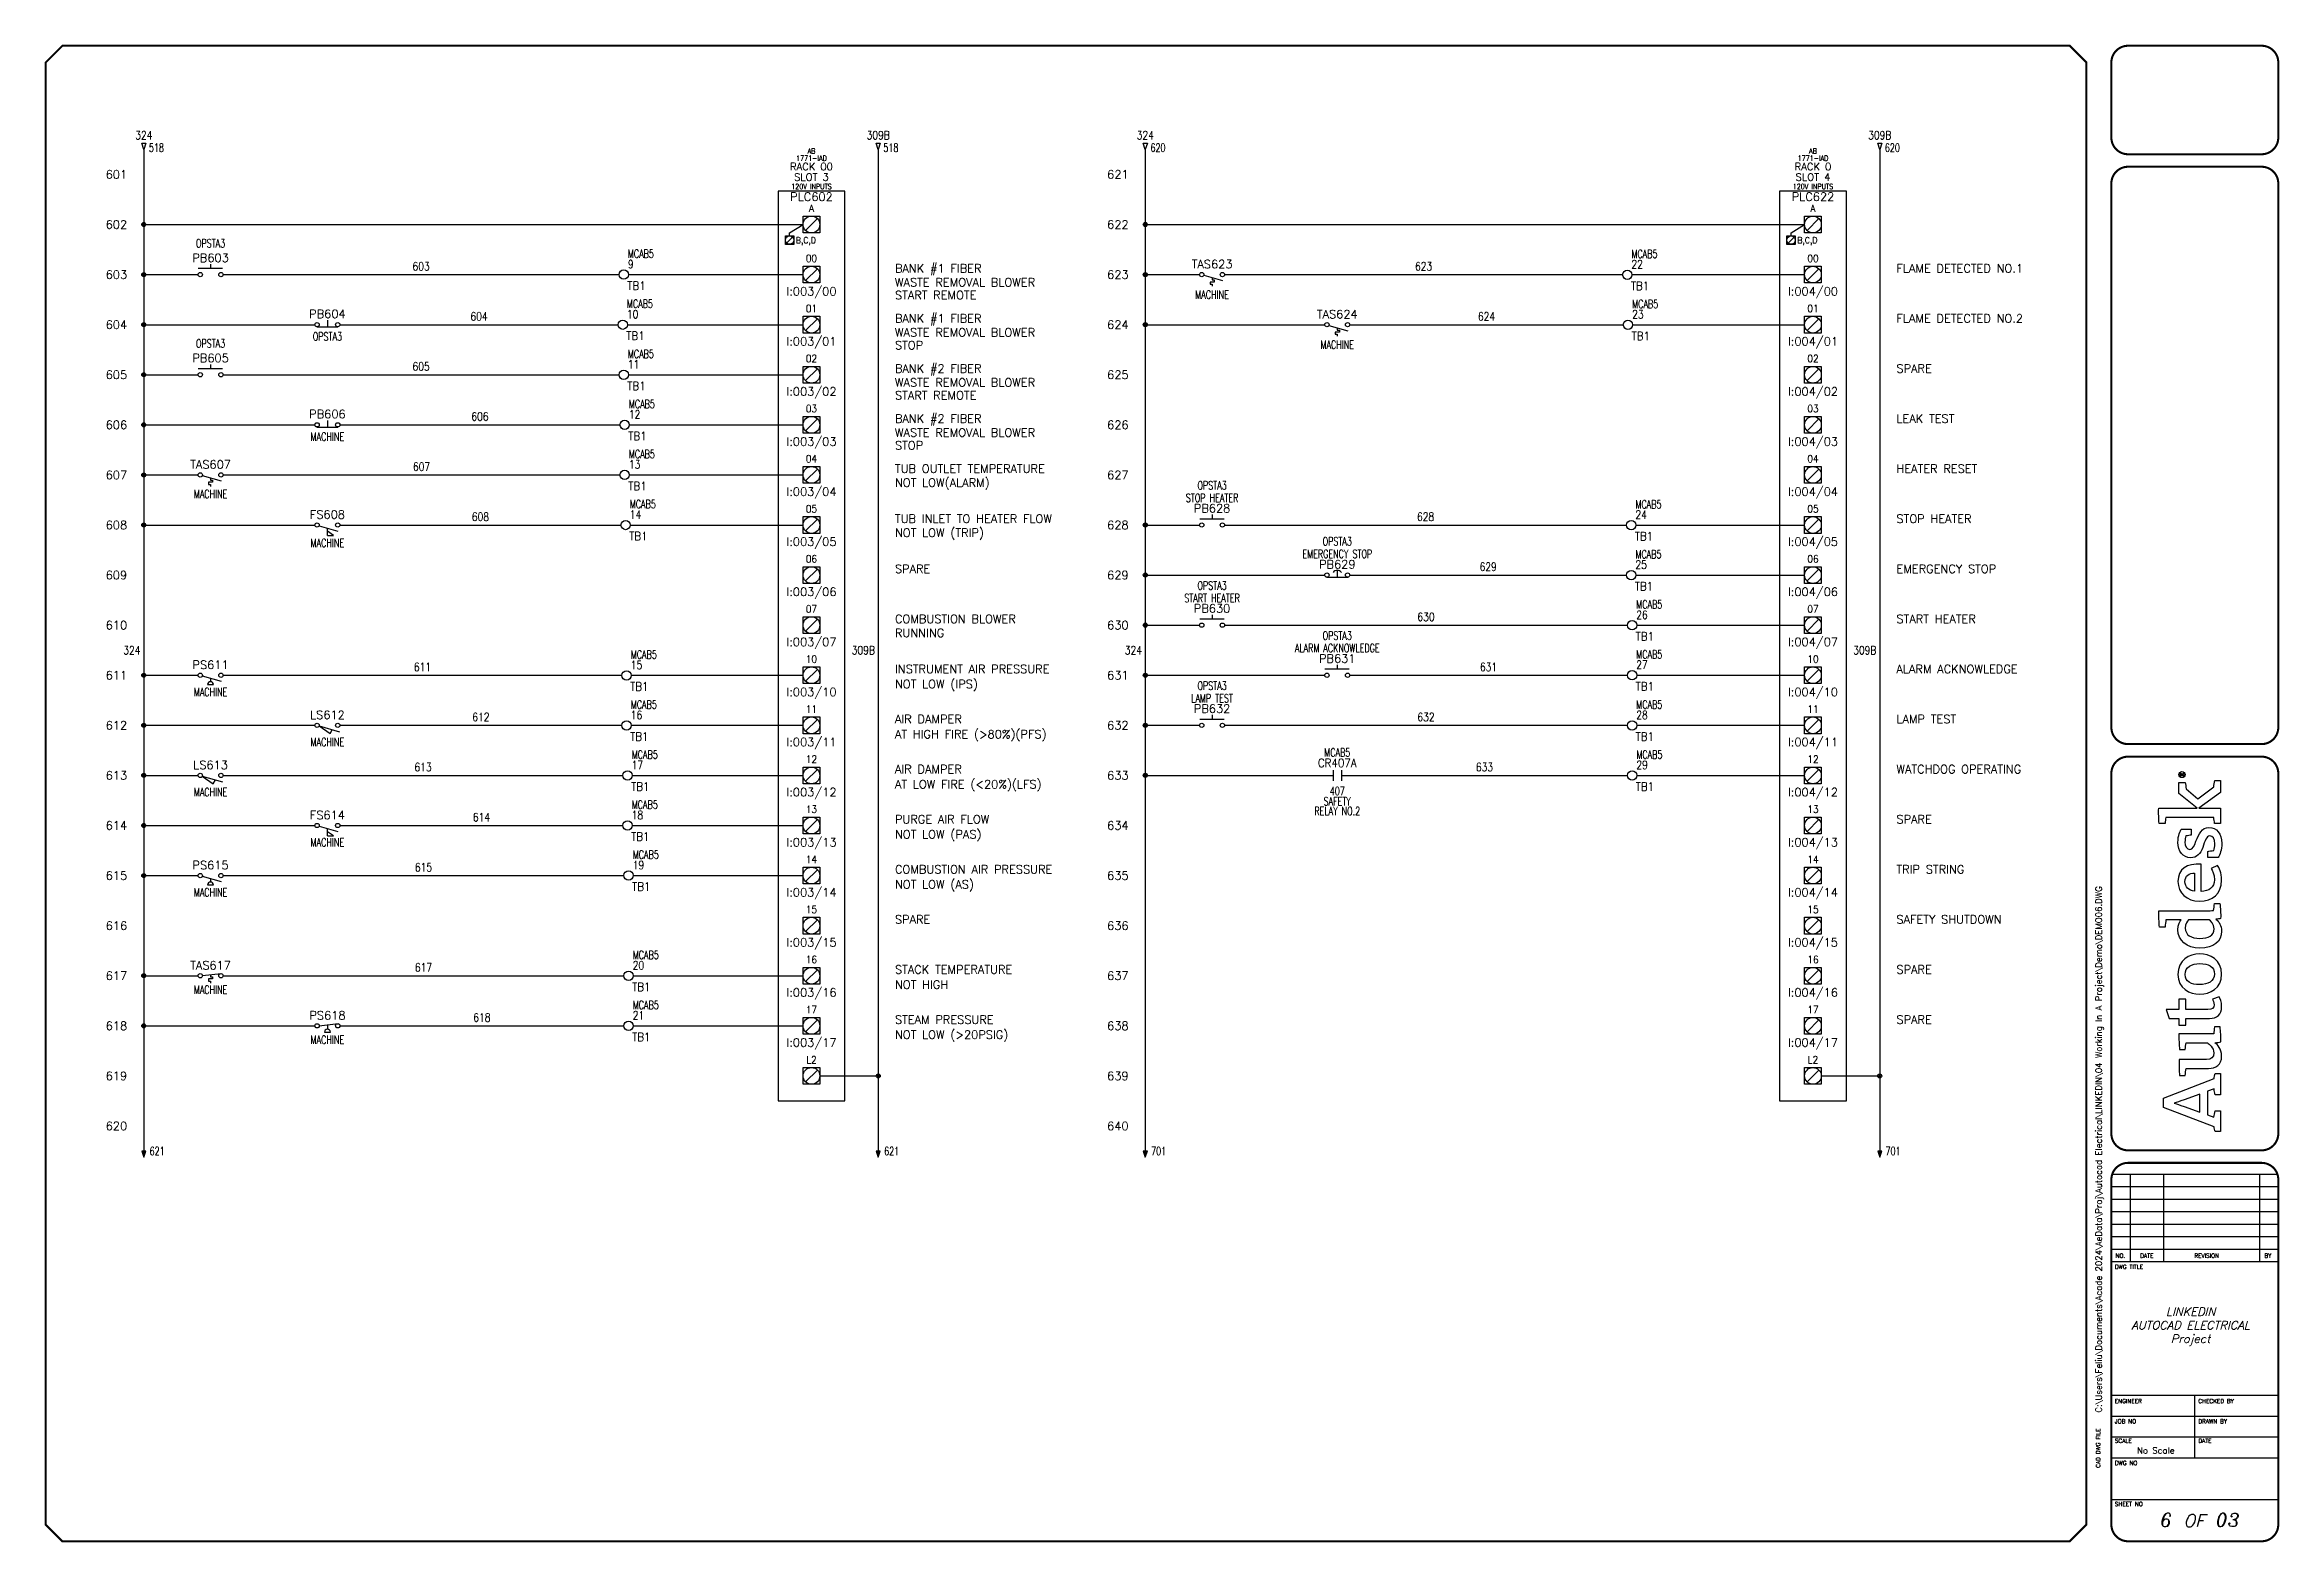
# Model space of a CAD drawing. Header units: inches. Extents: x 0 to 33.5, y 0 to 22.4.
import ezdxf
from ezdxf.enums import TextEntityAlignment as Align

# ---------------------------------------------------------------- set-up
doc = ezdxf.new("R2010")
doc.units = ezdxf.units.IN
doc.header["$MEASUREMENT"] = 0
for name, color, linetype in [('BLK_18AWG', 251, 'Continuous'), ('DESC', 150, 'Continuous'), ('DESCCHILD', 20, 'Continuous'), ('LAYER_1', 160, 'Continuous'), ('LOC', 8, 'Continuous'), ('MISC', 7, 'Continuous'), ('RED_18AWG', 1, 'Continuous'), ('SYMS', 7, 'Continuous'), ('TAGS', 150, 'Continuous'), ('TERMS', 123, 'Continuous'), ('TITLE', 7, 'Continuous'), ('WHT_16AWG', 7, 'Continuous'), ('WIRENO', 72, 'Continuous'), ('WIREREF', 52, 'Continuous'), ('XREF', 7, 'Continuous'), ('XREFCHILD', 134, 'Continuous')]:
    doc.layers.add(name, color=color, linetype=linetype)
doc.styles.add('ITALIC', font='ITALIC')
doc.styles.add('LEGACY', font='romans.shx')
doc.styles.add('SIMPLEX', font='SIMPLEX')
doc.styles.add('WD', font='romans.shx')

msp = doc.modelspace()

# ---------------------------------------------------------------- texts
at = {"layer": 'MISC', "style": 'WD'}
for s, p in [('602', (1.25, 19.75)), ('622', (16.25, 19.75)), ('603', (1.25, 19)), ('623', (16.25, 19)), ('604', (1.25, 18.25)), ('624', (16.25, 18.25)), ('605', (1.25, 17.5)), ('625', (16.25, 17.5)), ('606', (1.25, 16.75)), ('626', (16.25, 16.75)), ('607', (1.25, 16)), ('627', (16.25, 16)), ('608', (1.25, 15.25)), ('628', (16.25, 15.25)), ('609', (1.25, 14.5)), ('629', (16.25, 14.5)), ('610', (1.25, 13.75)), ('630', (16.25, 13.75)), ('611', (1.25, 13)), ('631', (16.25, 13)), ('612', (1.25, 12.25)), ('632', (16.25, 12.25)), ('613', (1.25, 11.5)), ('633', (16.25, 11.5)), ('614', (1.25, 10.75)), ('634', (16.25, 10.75)), ('615', (1.25, 10)), ('635', (16.25, 10)), ('616', (1.25, 9.25)), ('636', (16.25, 9.25)), ('617', (1.25, 8.5)), ('637', (16.25, 8.5)), ('618', (1.25, 7.75)), ('638', (16.25, 7.75)), ('619', (1.25, 7)), ('639', (16.25, 7)), ('620', (1.25, 6.25)), ('640', (16.25, 6.25))]:
    msp.add_text(s, height=0.125, dxfattribs=at).set_placement(p, align=Align.MIDDLE_RIGHT)

# ---------------------------------------------------------------- blocks, each defined once
blk = doc.blocks.new('PLCIO_7E6B')
at = {"layer": 'SYMS'}
for p, q in [((0.5, 0.5), (-0.5, 0.5)), ((-0.5, 0.5), (-0.5, -13.125)), ((0.5, -13.125), (0.5, 0.5)), ((-0.328, -0.125), (-0.125, 0)), ((-0.125, 0.125), (0.125, 0.125)), ((-0.125, -0.125), (-0.125, 0.125)), ((0.088, 0.088), (-0.088, -0.088)), ((0.125, 0.125), (0.125, -0.125)), ((-0.391, -0.172), (-0.266, -0.172)), ((-0.391, -0.297), (-0.391, -0.172)), ((-0.266, -0.297), (-0.391, -0.297)), ((-0.284, -0.19), (-0.372, -0.279)), ((-0.328, -0.172), (-0.328, -0.125)), ((-0.266, -0.172), (-0.266, -0.297)), ((0.125, -0.125), (-0.125, -0.125)), ((-0.125, -0.625), (0.125, -0.625)), ((-0.125, -0.875), (-0.125, -0.625)), ((-0.125, -0.625), (0.125, -0.625)), ((-0.125, -0.875), (-0.125, -0.625)), ((0.088, -0.662), (-0.088, -0.838)), ((0.125, -0.625), (0.125, -0.875)), ((0.125, -0.625), (0.125, -0.875)), ((0.125, -0.875), (-0.125, -0.875)), ((0.125, -0.875), (-0.125, -0.875)), ((-0.125, -1.375), (0.125, -1.375)), ((-0.125, -1.625), (-0.125, -1.375)), ((-0.125, -1.375), (0.125, -1.375)), ((-0.125, -1.625), (-0.125, -1.375)), ((0.125, -1.625), (-0.125, -1.625)), ((0.125, -1.625), (-0.125, -1.625)), ((0.088, -1.412), (-0.088, -1.588)), ((0.125, -1.375), (0.125, -1.625)), ((0.125, -1.375), (0.125, -1.625)), ((-0.125, -2.125), (0.125, -2.125)), ((-0.125, -2.375), (-0.125, -2.125)), ((-0.125, -2.125), (0.125, -2.125)), ((-0.125, -2.375), (-0.125, -2.125)), ((0.088, -2.162), (-0.088, -2.338)), ((0.125, -2.125), (0.125, -2.375)), ((0.125, -2.125), (0.125, -2.375)), ((0.125, -2.375), (-0.125, -2.375)), ((0.125, -2.375), (-0.125, -2.375)), ((-0.125, -2.875), (0.125, -2.875)), ((-0.125, -3.125), (-0.125, -2.875)), ((-0.125, -2.875), (0.125, -2.875)), ((-0.125, -3.125), (-0.125, -2.875)), ((0.088, -2.912), (-0.088, -3.088)), ((0.125, -2.875), (0.125, -3.125)), ((0.125, -2.875), (0.125, -3.125)), ((0.125, -3.125), (-0.125, -3.125)), ((0.125, -3.125), (-0.125, -3.125)), ((-0.125, -3.625), (0.125, -3.625)), ((-0.125, -3.875), (-0.125, -3.625)), ((-0.125, -3.625), (0.125, -3.625)), ((-0.125, -3.875), (-0.125, -3.625)), ((0.088, -3.662), (-0.088, -3.838)), ((0.125, -3.625), (0.125, -3.875)), ((0.125, -3.625), (0.125, -3.875)), ((0.125, -3.875), (-0.125, -3.875)), ((0.125, -3.875), (-0.125, -3.875)), ((-0.125, -4.375), (0.125, -4.375)), ((-0.125, -4.625), (-0.125, -4.375)), ((-0.125, -4.375), (0.125, -4.375)), ((-0.125, -4.625), (-0.125, -4.375)), ((0.125, -4.625), (-0.125, -4.625)), ((0.125, -4.625), (-0.125, -4.625)), ((0.088, -4.412), (-0.088, -4.588)), ((0.125, -4.375), (0.125, -4.625)), ((0.125, -4.375), (0.125, -4.625)), ((-0.125, -5.125), (0.125, -5.125)), ((-0.125, -5.375), (-0.125, -5.125)), ((-0.125, -5.125), (0.125, -5.125)), ((-0.125, -5.375), (-0.125, -5.125)), ((0.088, -5.162), (-0.088, -5.338)), ((0.125, -5.125), (0.125, -5.375)), ((0.125, -5.125), (0.125, -5.375)), ((0.125, -5.375), (-0.125, -5.375)), ((0.125, -5.375), (-0.125, -5.375)), ((-0.125, -5.875), (0.125, -5.875)), ((-0.125, -6.125), (-0.125, -5.875)), ((-0.125, -5.875), (0.125, -5.875)), ((-0.125, -6.125), (-0.125, -5.875)), ((0.088, -5.912), (-0.088, -6.088)), ((0.125, -5.875), (0.125, -6.125)), ((0.125, -5.875), (0.125, -6.125)), ((0.125, -6.125), (-0.125, -6.125)), ((0.125, -6.125), (-0.125, -6.125)), ((-0.125, -6.625), (0.125, -6.625)), ((-0.125, -6.875), (-0.125, -6.625)), ((-0.125, -6.625), (0.125, -6.625)), ((-0.125, -6.875), (-0.125, -6.625)), ((0.088, -6.662), (-0.088, -6.838)), ((0.125, -6.625), (0.125, -6.875)), ((0.125, -6.625), (0.125, -6.875)), ((0.125, -6.875), (-0.125, -6.875)), ((0.125, -6.875), (-0.125, -6.875)), ((-0.125, -7.375), (0.125, -7.375)), ((-0.125, -7.625), (-0.125, -7.375)), ((-0.125, -7.375), (0.125, -7.375)), ((-0.125, -7.625), (-0.125, -7.375)), ((0.125, -7.625), (-0.125, -7.625)), ((0.125, -7.625), (-0.125, -7.625)), ((0.088, -7.412), (-0.088, -7.588)), ((0.125, -7.375), (0.125, -7.625)), ((0.125, -7.375), (0.125, -7.625)), ((-0.125, -8.125), (0.125, -8.125)), ((-0.125, -8.375), (-0.125, -8.125)), ((-0.125, -8.125), (0.125, -8.125)), ((-0.125, -8.375), (-0.125, -8.125)), ((0.088, -8.162), (-0.088, -8.338)), ((0.125, -8.125), (0.125, -8.375)), ((0.125, -8.125), (0.125, -8.375)), ((0.125, -8.375), (-0.125, -8.375)), ((0.125, -8.375), (-0.125, -8.375)), ((-0.125, -8.875), (0.125, -8.875)), ((-0.125, -9.125), (-0.125, -8.875)), ((-0.125, -8.875), (0.125, -8.875)), ((-0.125, -9.125), (-0.125, -8.875)), ((0.088, -8.912), (-0.088, -9.088)), ((0.125, -8.875), (0.125, -9.125)), ((0.125, -8.875), (0.125, -9.125)), ((0.125, -9.125), (-0.125, -9.125)), ((0.125, -9.125), (-0.125, -9.125)), ((-0.125, -9.625), (0.125, -9.625)), ((-0.125, -9.875), (-0.125, -9.625)), ((-0.125, -9.625), (0.125, -9.625)), ((-0.125, -9.875), (-0.125, -9.625)), ((0.088, -9.662), (-0.088, -9.838)), ((0.125, -9.625), (0.125, -9.875)), ((0.125, -9.625), (0.125, -9.875)), ((0.125, -9.875), (-0.125, -9.875)), ((0.125, -9.875), (-0.125, -9.875)), ((-0.125, -10.375), (0.125, -10.375)), ((-0.125, -10.625), (-0.125, -10.375)), ((-0.125, -10.375), (0.125, -10.375)), ((-0.125, -10.625), (-0.125, -10.375)), ((0.125, -10.375), (0.125, -10.625)), ((0.125, -10.375), (0.125, -10.625)), ((0.125, -10.625), (-0.125, -10.625)), ((0.125, -10.625), (-0.125, -10.625)), ((0.088, -10.412), (-0.088, -10.588)), ((-0.125, -11.125), (0.125, -11.125)), ((-0.125, -11.375), (-0.125, -11.125)), ((-0.125, -11.125), (0.125, -11.125)), ((-0.125, -11.375), (-0.125, -11.125)), ((0.125, -11.375), (-0.125, -11.375)), ((0.125, -11.375), (-0.125, -11.375)), ((0.088, -11.162), (-0.088, -11.338)), ((0.125, -11.125), (0.125, -11.375)), ((0.125, -11.125), (0.125, -11.375)), ((-0.125, -11.875), (0.125, -11.875)), ((-0.125, -12.125), (-0.125, -11.875)), ((-0.125, -11.875), (0.125, -11.875)), ((-0.125, -12.125), (-0.125, -11.875)), ((0.088, -11.912), (-0.088, -12.088)), ((0.125, -11.875), (0.125, -12.125)), ((0.125, -11.875), (0.125, -12.125)), ((0.125, -12.125), (-0.125, -12.125)), ((0.125, -12.125), (-0.125, -12.125)), ((-0.125, -12.625), (0.125, -12.625)), ((-0.125, -12.875), (-0.125, -12.625)), ((0.088, -12.662), (-0.088, -12.838)), ((0.125, -12.625), (0.125, -12.875)), ((0.125, -12.875), (-0.125, -12.875)), ((-0.5, -13.125), (0.5, -13.125))]:
    blk.add_line(p, q, dxfattribs=at)
for centre, radius in [((0, 0), 0.125), ((-0.328, -0.234), 0.0625), ((0, -0.75), 0.125), ((0, -1.5), 0.125), ((0, -2.25), 0.125), ((0, -3), 0.125), ((0, -3.75), 0.125), ((0, -4.5), 0.125), ((0, -5.25), 0.125), ((0, -6), 0.125), ((0, -6.75), 0.125), ((0, -7.5), 0.125), ((0, -8.25), 0.125), ((0, -9), 0.125), ((0, -9.75), 0.125), ((0, -10.5), 0.125), ((0, -11.25), 0.125), ((0, -12), 0.125), ((0, -12.75), 0.125)]:
    blk.add_circle(centre, radius, dxfattribs=at)
at = {"layer": 'SYMS', "style": 'LEGACY'}
for tag, height, width, p in [('MFG', 0.0781, 0.8, (0, 1.062)), ('CAT', 0.0781, 0.9, (0, 0.953)), ('LOC', 0.0781, 0.8, (0, 1.17)), ('DESC', 0.0781, 0.8, (0, 0.53)), ('TERM01', 0.109, 0.9, (0, 0.188)), ('TERM02', 0.109, 0.9, (0, -0.562)), ('TERM03', 0.109, 0.9, (0, -1.312)), ('TERM04', 0.109, 0.9, (0, -2.062)), ('TERM05', 0.109, 0.9, (0, -2.812)), ('TERM06', 0.109, 0.9, (0, -3.562)), ('TERM07', 0.109, 0.9, (0, -4.312)), ('TERM08', 0.109, 0.9, (0, -5.062)), ('TERM09', 0.109, 0.9, (0, -5.812)), ('TERM10', 0.109, 0.9, (0, -6.562)), ('TERM11', 0.109, 0.9, (0, -7.312)), ('TERM12', 0.109, 0.9, (0, -8.062)), ('TERM13', 0.109, 0.9, (0, -8.812)), ('TERM14', 0.109, 0.9, (0, -9.562)), ('TERM15', 0.109, 0.9, (0, -10.312)), ('TERM16', 0.109, 0.9, (0, -11.062)), ('TERM17', 0.109, 0.9, (0, -11.812)), ('TERM18', 0.109, 0.9, (0, -12.562))]:
    blk.add_attdef(tag, text='', height=height, dxfattribs=dict(at, width=width)).set_placement(p, align=Align.CENTER)
at = {"layer": 'SYMS', "linetype": 'Continuous', "style": 'LEGACY', "flags": 9}
blk.add_attdef('ASSYCODE', text='', height=0.01, dxfattribs=at).set_placement((0.23, 1.071), align=Align.CENTER)
at = {"layer": 'SYMS', "style": 'LEGACY'}
for tag, p in [('LINE1', (0, 0.812)), ('LINE2', (0, 0.656)), ('TAG', (0, 0.353))]:
    blk.add_attdef(tag, text='', height=0.109, dxfattribs=at).set_placement(p, align=Align.CENTER)
at = {"layer": 'SYMS', "style": 'LEGACY', "flags": 1}
for tag, p in [('X4TERM01', (-0.125, 0)), ('X4TERM02', (-0.125, -0.75)), ('X4TERM03', (-0.125, -1.5)), ('X4TERM04', (-0.125, -2.25)), ('X4TERM05', (-0.125, -3)), ('X4TERM06', (-0.125, -3.75)), ('X4TERM07', (-0.125, -4.5)), ('X4TERM08', (-0.125, -5.25)), ('X4TERM09', (-0.125, -6)), ('X4TERM10', (-0.125, -6.75)), ('X4TERM11', (-0.125, -7.5)), ('X4TERM12', (-0.125, -8.25)), ('X4TERM13', (-0.125, -9)), ('X4TERM14', (-0.125, -9.75)), ('X4TERM15', (-0.125, -10.5)), ('X4TERM16', (-0.125, -11.25)), ('X4TERM17', (-0.125, -12)), ('X1TERM18', (0.125, -12.75))]:
    blk.add_attdef(tag, p, '', height=0.01, dxfattribs=at)
at = {"layer": 'SYMS', "style": 'LEGACY', "width": 0.9}
for tag, p in [('TERMDESC01', (-0.172, -0.062)), ('TERMDESC02', (-0.188, -0.812)), ('TERMDESC03', (-0.188, -1.562)), ('TERMDESC04', (-0.188, -2.312)), ('TERMDESC05', (-0.188, -3.062)), ('TERMDESC06', (-0.188, -3.812)), ('TERMDESC07', (-0.188, -4.562)), ('TERMDESC08', (-0.188, -5.312)), ('TERMDESC09', (-0.188, -6.062)), ('TERMDESC10', (-0.188, -6.812)), ('TERMDESC11', (-0.188, -7.562)), ('TERMDESC12', (-0.188, -8.312)), ('TERMDESC13', (-0.188, -9.062)), ('TERMDESC14', (-0.188, -9.812)), ('TERMDESC15', (-0.188, -10.562)), ('TERMDESC16', (-0.188, -11.312)), ('TERMDESC17', (-0.188, -12.062))]:
    blk.add_attdef(tag, text='', height=0.0781, dxfattribs=at).set_placement(p, align=Align.TOP_RIGHT)
for tag, height, p in [('TERM', 0.0938, (-0.234, -0.188)), ('TERMDESC18', 0.0781, (0.188, -12.812))]:
    blk.add_attdef(tag, text='', height=height, dxfattribs=at).set_placement(p, align=Align.TOP_LEFT)
for tag, p in [('DESCA02', (1.25, -0.719)), ('DESCB02', (1.25, -0.859)), ('DESCC02', (1.25, -1)), ('DESCD02', (1.25, -1.141)), ('DESCE02', (1.25, -1.281)), ('DESCA03', (1.25, -1.469)), ('DESCB03', (1.25, -1.609)), ('DESCC03', (1.25, -1.75)), ('DESCD03', (1.25, -1.891)), ('DESCE03', (1.25, -2.031)), ('DESCA04', (1.25, -2.219)), ('DESCB04', (1.25, -2.359)), ('DESCC04', (1.25, -2.5)), ('DESCD04', (1.25, -2.641)), ('DESCE04', (1.25, -2.781)), ('DESCA05', (1.25, -2.969)), ('DESCB05', (1.25, -3.109)), ('DESCC05', (1.25, -3.25)), ('DESCD05', (1.25, -3.391)), ('DESCE05', (1.25, -3.531)), ('DESCA06', (1.25, -3.719)), ('DESCB06', (1.25, -3.859)), ('DESCC06', (1.25, -4)), ('DESCD06', (1.25, -4.141)), ('DESCE06', (1.25, -4.281)), ('DESCA07', (1.25, -4.469)), ('DESCB07', (1.25, -4.609)), ('DESCC07', (1.25, -4.75)), ('DESCD07', (1.25, -4.891)), ('DESCE07', (1.25, -5.031)), ('DESCA08', (1.25, -5.219)), ('DESCB08', (1.25, -5.359)), ('DESCC08', (1.25, -5.5)), ('DESCD08', (1.25, -5.641)), ('DESCE08', (1.25, -5.781)), ('DESCA09', (1.25, -5.969)), ('DESCB09', (1.25, -6.109)), ('DESCC09', (1.25, -6.25)), ('DESCD09', (1.25, -6.391)), ('DESCE09', (1.25, -6.531)), ('DESCA10', (1.25, -6.719)), ('DESCB10', (1.25, -6.859)), ('DESCC10', (1.25, -7)), ('DESCD10', (1.25, -7.141)), ('DESCE10', (1.25, -7.281)), ('DESCA11', (1.25, -7.469)), ('DESCB11', (1.25, -7.609)), ('DESCC11', (1.25, -7.75)), ('DESCD11', (1.25, -7.891)), ('DESCE11', (1.25, -8.031)), ('DESCA12', (1.25, -8.219)), ('DESCB12', (1.25, -8.359)), ('DESCC12', (1.25, -8.5)), ('DESCD12', (1.25, -8.641)), ('DESCE12', (1.25, -8.781)), ('DESCA13', (1.25, -8.969)), ('DESCB13', (1.25, -9.109)), ('DESCC13', (1.25, -9.25)), ('DESCD13', (1.25, -9.391)), ('DESCE13', (1.25, -9.531)), ('DESCA14', (1.25, -9.719)), ('DESCB14', (1.25, -9.859)), ('DESCC14', (1.25, -10)), ('DESCD14', (1.25, -10.141)), ('DESCE14', (1.25, -10.281)), ('DESCA15', (1.25, -10.469)), ('DESCB15', (1.25, -10.609)), ('DESCC15', (1.25, -10.75)), ('DESCD15', (1.25, -10.891)), ('DESCE15', (1.25, -11.031)), ('DESCA16', (1.25, -11.219)), ('DESCB16', (1.25, -11.359)), ('DESCC16', (1.25, -11.5)), ('DESCD16', (1.25, -11.641)), ('DESCE16', (1.25, -11.781)), ('DESCA17', (1.25, -11.969)), ('DESCB17', (1.25, -12.109)), ('DESCC17', (1.25, -12.25)), ('DESCD17', (1.25, -12.391)), ('DESCE17', (1.25, -12.531))]:
    blk.add_attdef(tag, p, '', height=0.109, dxfattribs=at)
at = {"layer": 'SYMS', "style": 'LEGACY'}
for tag, p in [('TAGA02', (0, -0.938)), ('TAGA03', (0, -1.688)), ('TAGA04', (0, -2.438)), ('TAGA05', (0, -3.188)), ('TAGA06', (0, -3.938)), ('TAGA07', (0, -4.688)), ('TAGA08', (0, -5.438)), ('TAGA09', (0, -6.188)), ('TAGA10', (0, -6.938)), ('TAGA11', (0, -7.688)), ('TAGA12', (0, -8.438)), ('TAGA13', (0, -9.188)), ('TAGA14', (0, -9.938)), ('TAGA15', (0, -10.688)), ('TAGA16', (0, -11.438)), ('TAGA17', (0, -12.188))]:
    blk.add_attdef(tag, text='', height=0.109, dxfattribs=at).set_placement(p, align=Align.TOP_CENTER)
blk = doc.blocks.new('PLCIO_7923')
at = {"layer": 'SYMS'}
for p, q in [((0.5, 0.5), (-0.5, 0.5)), ((-0.5, 0.5), (-0.5, -13.125)), ((0.5, -13.125), (0.5, 0.5)), ((-0.328, -0.125), (-0.125, 0)), ((-0.125, 0.125), (0.125, 0.125)), ((-0.125, -0.125), (-0.125, 0.125)), ((0.088, 0.088), (-0.088, -0.088)), ((0.125, 0.125), (0.125, -0.125)), ((-0.391, -0.172), (-0.266, -0.172)), ((-0.391, -0.297), (-0.391, -0.172)), ((-0.266, -0.297), (-0.391, -0.297)), ((-0.284, -0.19), (-0.372, -0.279)), ((-0.328, -0.172), (-0.328, -0.125)), ((-0.266, -0.172), (-0.266, -0.297)), ((0.125, -0.125), (-0.125, -0.125)), ((-0.125, -0.625), (0.125, -0.625)), ((-0.125, -0.875), (-0.125, -0.625)), ((-0.125, -0.625), (0.125, -0.625)), ((-0.125, -0.875), (-0.125, -0.625)), ((0.088, -0.662), (-0.088, -0.838)), ((0.125, -0.625), (0.125, -0.875)), ((0.125, -0.625), (0.125, -0.875)), ((0.125, -0.875), (-0.125, -0.875)), ((0.125, -0.875), (-0.125, -0.875)), ((-0.125, -1.375), (0.125, -1.375)), ((-0.125, -1.625), (-0.125, -1.375)), ((-0.125, -1.375), (0.125, -1.375)), ((-0.125, -1.625), (-0.125, -1.375)), ((0.125, -1.625), (-0.125, -1.625)), ((0.125, -1.625), (-0.125, -1.625)), ((0.088, -1.412), (-0.088, -1.588)), ((0.125, -1.375), (0.125, -1.625)), ((0.125, -1.375), (0.125, -1.625)), ((-0.125, -2.125), (0.125, -2.125)), ((-0.125, -2.375), (-0.125, -2.125)), ((-0.125, -2.125), (0.125, -2.125)), ((-0.125, -2.375), (-0.125, -2.125)), ((0.088, -2.162), (-0.088, -2.338)), ((0.125, -2.125), (0.125, -2.375)), ((0.125, -2.125), (0.125, -2.375)), ((0.125, -2.375), (-0.125, -2.375)), ((0.125, -2.375), (-0.125, -2.375)), ((-0.125, -2.875), (0.125, -2.875)), ((-0.125, -3.125), (-0.125, -2.875)), ((-0.125, -2.875), (0.125, -2.875)), ((-0.125, -3.125), (-0.125, -2.875)), ((0.088, -2.912), (-0.088, -3.088)), ((0.125, -2.875), (0.125, -3.125)), ((0.125, -2.875), (0.125, -3.125)), ((0.125, -3.125), (-0.125, -3.125)), ((0.125, -3.125), (-0.125, -3.125)), ((-0.125, -3.625), (0.125, -3.625)), ((-0.125, -3.875), (-0.125, -3.625)), ((-0.125, -3.625), (0.125, -3.625)), ((-0.125, -3.875), (-0.125, -3.625)), ((0.088, -3.662), (-0.088, -3.838)), ((0.125, -3.625), (0.125, -3.875)), ((0.125, -3.625), (0.125, -3.875)), ((0.125, -3.875), (-0.125, -3.875)), ((0.125, -3.875), (-0.125, -3.875)), ((-0.125, -4.375), (0.125, -4.375)), ((-0.125, -4.625), (-0.125, -4.375)), ((-0.125, -4.375), (0.125, -4.375)), ((-0.125, -4.625), (-0.125, -4.375)), ((0.125, -4.625), (-0.125, -4.625)), ((0.125, -4.625), (-0.125, -4.625)), ((0.088, -4.412), (-0.088, -4.588)), ((0.125, -4.375), (0.125, -4.625)), ((0.125, -4.375), (0.125, -4.625)), ((-0.125, -5.125), (0.125, -5.125)), ((-0.125, -5.375), (-0.125, -5.125)), ((-0.125, -5.125), (0.125, -5.125)), ((-0.125, -5.375), (-0.125, -5.125)), ((0.088, -5.162), (-0.088, -5.338)), ((0.125, -5.125), (0.125, -5.375)), ((0.125, -5.125), (0.125, -5.375)), ((0.125, -5.375), (-0.125, -5.375)), ((0.125, -5.375), (-0.125, -5.375)), ((-0.125, -5.875), (0.125, -5.875)), ((-0.125, -6.125), (-0.125, -5.875)), ((-0.125, -5.875), (0.125, -5.875)), ((-0.125, -6.125), (-0.125, -5.875)), ((0.088, -5.912), (-0.088, -6.088)), ((0.125, -5.875), (0.125, -6.125)), ((0.125, -5.875), (0.125, -6.125)), ((0.125, -6.125), (-0.125, -6.125)), ((0.125, -6.125), (-0.125, -6.125)), ((-0.125, -6.625), (0.125, -6.625)), ((-0.125, -6.875), (-0.125, -6.625)), ((-0.125, -6.625), (0.125, -6.625)), ((-0.125, -6.875), (-0.125, -6.625)), ((0.088, -6.662), (-0.088, -6.838)), ((0.125, -6.625), (0.125, -6.875)), ((0.125, -6.625), (0.125, -6.875)), ((0.125, -6.875), (-0.125, -6.875)), ((0.125, -6.875), (-0.125, -6.875)), ((-0.125, -7.375), (0.125, -7.375)), ((-0.125, -7.625), (-0.125, -7.375)), ((-0.125, -7.375), (0.125, -7.375)), ((-0.125, -7.625), (-0.125, -7.375)), ((0.125, -7.625), (-0.125, -7.625)), ((0.125, -7.625), (-0.125, -7.625)), ((0.088, -7.412), (-0.088, -7.588)), ((0.125, -7.375), (0.125, -7.625)), ((0.125, -7.375), (0.125, -7.625)), ((-0.125, -8.125), (0.125, -8.125)), ((-0.125, -8.375), (-0.125, -8.125)), ((-0.125, -8.125), (0.125, -8.125)), ((-0.125, -8.375), (-0.125, -8.125)), ((0.088, -8.162), (-0.088, -8.338)), ((0.125, -8.125), (0.125, -8.375)), ((0.125, -8.125), (0.125, -8.375)), ((0.125, -8.375), (-0.125, -8.375)), ((0.125, -8.375), (-0.125, -8.375)), ((-0.125, -8.875), (0.125, -8.875)), ((-0.125, -9.125), (-0.125, -8.875)), ((-0.125, -8.875), (0.125, -8.875)), ((-0.125, -9.125), (-0.125, -8.875)), ((0.088, -8.912), (-0.088, -9.088)), ((0.125, -8.875), (0.125, -9.125)), ((0.125, -8.875), (0.125, -9.125)), ((0.125, -9.125), (-0.125, -9.125)), ((0.125, -9.125), (-0.125, -9.125)), ((-0.125, -9.625), (0.125, -9.625)), ((-0.125, -9.875), (-0.125, -9.625)), ((-0.125, -9.625), (0.125, -9.625)), ((-0.125, -9.875), (-0.125, -9.625)), ((0.088, -9.662), (-0.088, -9.838)), ((0.125, -9.625), (0.125, -9.875)), ((0.125, -9.625), (0.125, -9.875)), ((0.125, -9.875), (-0.125, -9.875)), ((0.125, -9.875), (-0.125, -9.875)), ((-0.125, -10.375), (0.125, -10.375)), ((-0.125, -10.625), (-0.125, -10.375)), ((-0.125, -10.375), (0.125, -10.375)), ((-0.125, -10.625), (-0.125, -10.375)), ((0.125, -10.375), (0.125, -10.625)), ((0.125, -10.375), (0.125, -10.625)), ((0.125, -10.625), (-0.125, -10.625)), ((0.125, -10.625), (-0.125, -10.625)), ((0.088, -10.412), (-0.088, -10.588)), ((-0.125, -11.125), (0.125, -11.125)), ((-0.125, -11.375), (-0.125, -11.125)), ((-0.125, -11.125), (0.125, -11.125)), ((-0.125, -11.375), (-0.125, -11.125)), ((0.125, -11.375), (-0.125, -11.375)), ((0.125, -11.375), (-0.125, -11.375)), ((0.088, -11.162), (-0.088, -11.338)), ((0.125, -11.125), (0.125, -11.375)), ((0.125, -11.125), (0.125, -11.375)), ((-0.125, -11.875), (0.125, -11.875)), ((-0.125, -12.125), (-0.125, -11.875)), ((-0.125, -11.875), (0.125, -11.875)), ((-0.125, -12.125), (-0.125, -11.875)), ((0.088, -11.912), (-0.088, -12.088)), ((0.125, -11.875), (0.125, -12.125)), ((0.125, -11.875), (0.125, -12.125)), ((0.125, -12.125), (-0.125, -12.125)), ((0.125, -12.125), (-0.125, -12.125)), ((-0.125, -12.625), (0.125, -12.625)), ((-0.125, -12.875), (-0.125, -12.625)), ((0.088, -12.662), (-0.088, -12.838)), ((0.125, -12.625), (0.125, -12.875)), ((0.125, -12.875), (-0.125, -12.875)), ((-0.5, -13.125), (0.5, -13.125))]:
    blk.add_line(p, q, dxfattribs=at)
for centre, radius in [((0, 0), 0.125), ((-0.328, -0.234), 0.0625), ((0, -0.75), 0.125), ((0, -1.5), 0.125), ((0, -2.25), 0.125), ((0, -3), 0.125), ((0, -3.75), 0.125), ((0, -4.5), 0.125), ((0, -5.25), 0.125), ((0, -6), 0.125), ((0, -6.75), 0.125), ((0, -7.5), 0.125), ((0, -8.25), 0.125), ((0, -9), 0.125), ((0, -9.75), 0.125), ((0, -10.5), 0.125), ((0, -11.25), 0.125), ((0, -12), 0.125), ((0, -12.75), 0.125)]:
    blk.add_circle(centre, radius, dxfattribs=at)
at = {"layer": 'SYMS', "style": 'LEGACY'}
for tag, height, width, p in [('MFG', 0.0781, 0.8, (0, 1.062)), ('CAT', 0.0781, 0.9, (0, 0.953)), ('LOC', 0.0781, 0.8, (0, 1.17)), ('DESC', 0.0781, 0.8, (0, 0.53)), ('TERM01', 0.109, 0.9, (0, 0.188)), ('TERM02', 0.109, 0.9, (0, -0.562)), ('TERM03', 0.109, 0.9, (0, -1.312)), ('TERM04', 0.109, 0.9, (0, -2.062)), ('TERM05', 0.109, 0.9, (0, -2.812)), ('TERM06', 0.109, 0.9, (0, -3.562)), ('TERM07', 0.109, 0.9, (0, -4.312)), ('TERM08', 0.109, 0.9, (0, -5.062)), ('TERM09', 0.109, 0.9, (0, -5.812)), ('TERM10', 0.109, 0.9, (0, -6.562)), ('TERM11', 0.109, 0.9, (0, -7.312)), ('TERM12', 0.109, 0.9, (0, -8.062)), ('TERM13', 0.109, 0.9, (0, -8.812)), ('TERM14', 0.109, 0.9, (0, -9.562)), ('TERM15', 0.109, 0.9, (0, -10.312)), ('TERM16', 0.109, 0.9, (0, -11.062)), ('TERM17', 0.109, 0.9, (0, -11.812)), ('TERM18', 0.109, 0.9, (0, -12.562))]:
    blk.add_attdef(tag, text='', height=height, dxfattribs=dict(at, width=width)).set_placement(p, align=Align.CENTER)
at = {"layer": 'SYMS', "linetype": 'Continuous', "style": 'LEGACY', "flags": 9}
blk.add_attdef('ASSYCODE', text='', height=0.01, dxfattribs=at).set_placement((0.23, 1.071), align=Align.CENTER)
at = {"layer": 'SYMS', "style": 'LEGACY'}
for tag, p in [('LINE1', (0, 0.812)), ('LINE2', (0, 0.656)), ('TAG', (0, 0.353))]:
    blk.add_attdef(tag, text='', height=0.109, dxfattribs=at).set_placement(p, align=Align.CENTER)
at = {"layer": 'SYMS', "style": 'LEGACY', "flags": 1}
for tag, p in [('X4TERM01', (-0.125, 0)), ('X4TERM02', (-0.125, -0.75)), ('X4TERM03', (-0.125, -1.5)), ('X4TERM04', (-0.125, -2.25)), ('X4TERM05', (-0.125, -3)), ('X4TERM06', (-0.125, -3.75)), ('X4TERM07', (-0.125, -4.5)), ('X4TERM08', (-0.125, -5.25)), ('X4TERM09', (-0.125, -6)), ('X4TERM10', (-0.125, -6.75)), ('X4TERM11', (-0.125, -7.5)), ('X4TERM12', (-0.125, -8.25)), ('X4TERM13', (-0.125, -9)), ('X4TERM14', (-0.125, -9.75)), ('X4TERM15', (-0.125, -10.5)), ('X4TERM16', (-0.125, -11.25)), ('X4TERM17', (-0.125, -12)), ('X1TERM18', (0.125, -12.75))]:
    blk.add_attdef(tag, p, '', height=0.01, dxfattribs=at)
at = {"layer": 'SYMS', "style": 'LEGACY', "width": 0.9}
for tag, p in [('TERMDESC01', (-0.172, -0.062)), ('TERMDESC02', (-0.188, -0.812)), ('TERMDESC03', (-0.188, -1.562)), ('TERMDESC04', (-0.188, -2.312)), ('TERMDESC05', (-0.188, -3.062)), ('TERMDESC06', (-0.188, -3.812)), ('TERMDESC07', (-0.188, -4.562)), ('TERMDESC08', (-0.188, -5.312)), ('TERMDESC09', (-0.188, -6.062)), ('TERMDESC10', (-0.188, -6.812)), ('TERMDESC11', (-0.188, -7.562)), ('TERMDESC12', (-0.188, -8.312)), ('TERMDESC13', (-0.188, -9.062)), ('TERMDESC14', (-0.188, -9.812)), ('TERMDESC15', (-0.188, -10.562)), ('TERMDESC16', (-0.188, -11.312)), ('TERMDESC17', (-0.188, -12.062))]:
    blk.add_attdef(tag, text='', height=0.0781, dxfattribs=at).set_placement(p, align=Align.TOP_RIGHT)
for tag, height, p in [('TERM', 0.0938, (-0.234, -0.188)), ('TERMDESC18', 0.0781, (0.188, -12.812))]:
    blk.add_attdef(tag, text='', height=height, dxfattribs=at).set_placement(p, align=Align.TOP_LEFT)
for tag, p in [('DESCA02', (1.25, -0.719)), ('DESCB02', (1.25, -0.859)), ('DESCC02', (1.25, -1)), ('DESCD02', (1.25, -1.141)), ('DESCE02', (1.25, -1.281)), ('DESCA03', (1.25, -1.469)), ('DESCB03', (1.25, -1.609)), ('DESCC03', (1.25, -1.75)), ('DESCD03', (1.25, -1.891)), ('DESCE03', (1.25, -2.031)), ('DESCA04', (1.25, -2.219)), ('DESCB04', (1.25, -2.359)), ('DESCC04', (1.25, -2.5)), ('DESCD04', (1.25, -2.641)), ('DESCE04', (1.25, -2.781)), ('DESCA05', (1.25, -2.969)), ('DESCB05', (1.25, -3.109)), ('DESCC05', (1.25, -3.25)), ('DESCD05', (1.25, -3.391)), ('DESCE05', (1.25, -3.531)), ('DESCA06', (1.25, -3.719)), ('DESCB06', (1.25, -3.859)), ('DESCC06', (1.25, -4)), ('DESCD06', (1.25, -4.141)), ('DESCE06', (1.25, -4.281)), ('DESCA07', (1.25, -4.469)), ('DESCB07', (1.25, -4.609)), ('DESCC07', (1.25, -4.75)), ('DESCD07', (1.25, -4.891)), ('DESCE07', (1.25, -5.031)), ('DESCA08', (1.25, -5.219)), ('DESCB08', (1.25, -5.359)), ('DESCC08', (1.25, -5.5)), ('DESCD08', (1.25, -5.641)), ('DESCE08', (1.25, -5.781)), ('DESCA09', (1.25, -5.969)), ('DESCB09', (1.25, -6.109)), ('DESCC09', (1.25, -6.25)), ('DESCD09', (1.25, -6.391)), ('DESCE09', (1.25, -6.531)), ('DESCA10', (1.25, -6.719)), ('DESCB10', (1.25, -6.859)), ('DESCC10', (1.25, -7)), ('DESCD10', (1.25, -7.141)), ('DESCE10', (1.25, -7.281)), ('DESCA11', (1.25, -7.469)), ('DESCB11', (1.25, -7.609)), ('DESCC11', (1.25, -7.75)), ('DESCD11', (1.25, -7.891)), ('DESCE11', (1.25, -8.031)), ('DESCA12', (1.25, -8.219)), ('DESCB12', (1.25, -8.359)), ('DESCC12', (1.25, -8.5)), ('DESCD12', (1.25, -8.641)), ('DESCE12', (1.25, -8.781)), ('DESCA13', (1.25, -8.969)), ('DESCB13', (1.25, -9.109)), ('DESCC13', (1.25, -9.25)), ('DESCD13', (1.25, -9.391)), ('DESCE13', (1.25, -9.531)), ('DESCA14', (1.25, -9.719)), ('DESCB14', (1.25, -9.859)), ('DESCC14', (1.25, -10)), ('DESCD14', (1.25, -10.141)), ('DESCE14', (1.25, -10.281)), ('DESCA15', (1.25, -10.469)), ('DESCB15', (1.25, -10.609)), ('DESCC15', (1.25, -10.75)), ('DESCD15', (1.25, -10.891)), ('DESCE15', (1.25, -11.031)), ('DESCA16', (1.25, -11.219)), ('DESCB16', (1.25, -11.359)), ('DESCC16', (1.25, -11.5)), ('DESCD16', (1.25, -11.641)), ('DESCE16', (1.25, -11.781)), ('DESCA17', (1.25, -11.969)), ('DESCB17', (1.25, -12.109)), ('DESCC17', (1.25, -12.25)), ('DESCD17', (1.25, -12.391)), ('DESCE17', (1.25, -12.531))]:
    blk.add_attdef(tag, p, '', height=0.109, dxfattribs=at)
at = {"layer": 'SYMS', "style": 'LEGACY'}
for tag, p in [('TAGA02', (0, -0.938)), ('TAGA03', (0, -1.688)), ('TAGA04', (0, -2.438)), ('TAGA05', (0, -3.188)), ('TAGA06', (0, -3.938)), ('TAGA07', (0, -4.688)), ('TAGA08', (0, -5.438)), ('TAGA09', (0, -6.188)), ('TAGA10', (0, -6.938)), ('TAGA11', (0, -7.688)), ('TAGA12', (0, -8.438)), ('TAGA13', (0, -9.188)), ('TAGA14', (0, -9.938)), ('TAGA15', (0, -10.688)), ('TAGA16', (0, -11.438)), ('TAGA17', (0, -12.188))]:
    blk.add_attdef(tag, text='', height=0.109, dxfattribs=at).set_placement(p, align=Align.TOP_CENTER)
blk = doc.blocks.new('HTS11')
at = {"linetype": 'Continuous'}
blk.add_line((-0.125, -0.01), (0.157, -0.091), dxfattribs=at)
for p, q in [((0.031, -0.111), (-0.031, -0.111)), ((-0.031, -0.111), (-0.031, -0.142)), ((-0.031, -0.142), (0, -0.142)), ((0, -0.046), (0, -0.08)), ((0, -0.08), (0.031, -0.08)), ((0, -0.142), (0, -0.174)), ((0.031, -0.08), (0.031, -0.111))]:
    blk.add_line(p, q)
for centre in [(-0.155, 0), (0.155, 0)]:
    blk.add_circle(centre, 0.0322)
at = {"style": 'WD', "width": 0.7}
for tag, p in [('INST', (0, 0.732)), ('LOC', (0, 0.562)), ('DESC1', (0, 0.406)), ('DESC2', (0, 0.25)), ('XREF', (0, -0.332))]:
    blk.add_attdef(tag, text='', height=0.125, dxfattribs=at).set_placement(p, align=Align.CENTER)
at = {"style": 'WD'}
blk.add_attdef('TAG1', text='', height=0.125, dxfattribs=at).set_placement((0, 0.094), align=Align.CENTER)
for tag, p, flags in [('X4TERM01', (-0.188, 0), 1), ('FAMILY', (0.038, 0.037), 9), ('CONTACT', (0.038, 0.02), 1), ('X1TERM02', (0.188, 0), 1)]:
    blk.add_attdef(tag, p, '', height=0.01, dxfattribs=dict(at, flags=flags))
for tag, p in [('X2LINK', (0, 0.031)), ('X8LINK', (0, -0.219))]:
    blk.add_attdef(tag, p, '', height=0.01, dxfattribs=at)
at = {"linetype": 'Continuous', "style": 'WD', "flags": 9}
for tag, p in [('CAT', (0.063, -0.007)), ('ASSYCODE', (0.062, -0.047)), ('MFG', (0.063, -0.027))]:
    blk.add_attdef(tag, text='', height=0.01, dxfattribs=at).set_placement(p, align=Align.CENTER)
at = {"linetype": 'Continuous', "style": 'WD', "flags": 8}
blk.add_attdef('TERM01', text='', height=0.125, dxfattribs=at).set_placement((-0.25, -0.016), align=Align.TOP_RIGHT)
blk.add_attdef('TERM02', text='', height=0.125, dxfattribs=at).set_placement((0.25, -0.016), align=Align.TOP_LEFT)
at = {"style": 'WD', "width": 0.7}
blk.add_attdef('RATING1', (0.249, -0.278), '', height=0.125, dxfattribs=at)
blk = doc.blocks.new('HPS12')
at = {"linetype": 'Continuous'}
blk.add_line((-0.123, 0.002), (0.159, 0.033), dxfattribs=at)
for p, q in [((0, 0.015), (0, -0.049)), ((-0.044, -0.094), (0.044, -0.094))]:
    blk.add_line(p, q)
for centre in [(-0.155, 0), (0.155, 0)]:
    blk.add_circle(centre, 0.0322)
blk.add_arc((0, -0.094), 0.0442, 0, 180)
at = {"style": 'WD', "width": 0.7}
for tag, p in [('INST', (0, 0.732)), ('LOC', (0, 0.562)), ('DESC1', (0, 0.406)), ('DESC2', (0, 0.25)), ('XREF', (0, -0.314))]:
    blk.add_attdef(tag, text='', height=0.125, dxfattribs=at).set_placement(p, align=Align.CENTER)
at = {"style": 'WD'}
blk.add_attdef('TAG1', text='', height=0.125, dxfattribs=at).set_placement((0, 0.094), align=Align.CENTER)
for tag, p, flags in [('X4TERM01', (-0.188, 0), 1), ('FAMILY', (0.038, 0.037), 9), ('CONTACT', (0.038, 0.02), 1), ('X1TERM02', (0.188, 0), 1)]:
    blk.add_attdef(tag, p, '', height=0.01, dxfattribs=dict(at, flags=flags))
for tag, p in [('X2LINK', (0, 0.094)), ('X8LINK', (0, -0.125))]:
    blk.add_attdef(tag, p, '', height=0.01, dxfattribs=at)
at = {"linetype": 'Continuous', "style": 'WD', "flags": 9}
for tag, p in [('CAT', (0.063, -0.007)), ('ASSYCODE', (0.066, -0.049)), ('MFG', (0.063, -0.027))]:
    blk.add_attdef(tag, text='', height=0.01, dxfattribs=at).set_placement(p, align=Align.CENTER)
at = {"linetype": 'Continuous', "style": 'WD', "flags": 8}
blk.add_attdef('TERM01', text='', height=0.125, dxfattribs=at).set_placement((-0.25, -0.031), align=Align.TOP_RIGHT)
blk.add_attdef('TERM02', text='', height=0.125, dxfattribs=at).set_placement((0.25, -0.031), align=Align.TOP_LEFT)
at = {"style": 'WD', "width": 0.7}
blk.add_attdef('RATING1', (0.247, -0.317), '', height=0.125, dxfattribs=at)
blk = doc.blocks.new('HTS12')
at = {"linetype": 'Continuous'}
blk.add_line((-0.123, 0.002), (0.159, 0.033), dxfattribs=at)
for p, q in [((0, 0.015), (0, -0.017)), ((0.031, -0.048), (-0.031, -0.048)), ((-0.031, -0.048), (-0.031, -0.079)), ((-0.031, -0.079), (0, -0.079)), ((0, -0.017), (0.031, -0.017)), ((0, -0.079), (0, -0.111)), ((0.031, -0.017), (0.031, -0.048))]:
    blk.add_line(p, q)
for centre in [(-0.155, 0), (0.155, 0)]:
    blk.add_circle(centre, 0.0322)
at = {"style": 'WD', "width": 0.7}
for tag, p in [('INST', (0, 0.732)), ('LOC', (0, 0.562)), ('DESC1', (0, 0.406)), ('DESC2', (0, 0.25)), ('XREF', (0, -0.314))]:
    blk.add_attdef(tag, text='', height=0.125, dxfattribs=at).set_placement(p, align=Align.CENTER)
at = {"style": 'WD'}
blk.add_attdef('TAG1', text='', height=0.125, dxfattribs=at).set_placement((0, 0.094), align=Align.CENTER)
for tag, p, flags in [('X4TERM01', (-0.188, 0), 1), ('FAMILY', (0.038, 0.037), 9), ('CONTACT', (0.038, 0.02), 1), ('X1TERM02', (0.188, 0), 1)]:
    blk.add_attdef(tag, p, '', height=0.01, dxfattribs=dict(at, flags=flags))
for tag, p in [('X2LINK', (0, 0.078)), ('X8LINK', (0, -0.141))]:
    blk.add_attdef(tag, p, '', height=0.01, dxfattribs=at)
at = {"linetype": 'Continuous', "style": 'WD', "flags": 9}
for tag, p in [('CAT', (0.063, -0.007)), ('ASSYCODE', (0.062, -0.047)), ('MFG', (0.063, -0.027))]:
    blk.add_attdef(tag, text='', height=0.01, dxfattribs=at).set_placement(p, align=Align.CENTER)
at = {"linetype": 'Continuous', "style": 'WD', "flags": 8}
blk.add_attdef('TERM01', text='', height=0.125, dxfattribs=at).set_placement((-0.25, -0.016), align=Align.TOP_RIGHT)
blk.add_attdef('TERM02', text='', height=0.125, dxfattribs=at).set_placement((0.25, -0.016), align=Align.TOP_LEFT)
at = {"style": 'WD', "width": 0.7}
blk.add_attdef('RATING1', (0.244, -0.283), '', height=0.125, dxfattribs=at)
blk = doc.blocks.new('HPS11')
at = {"linetype": 'Continuous'}
blk.add_line((-0.125, -0.01), (0.157, -0.091), dxfattribs=at)
for p, q in [((-0.044, -0.141), (0.044, -0.141)), ((0, -0.046), (0, -0.096))]:
    blk.add_line(p, q)
for centre in [(-0.155, 0), (0.155, 0)]:
    blk.add_circle(centre, 0.0322)
blk.add_arc((0, -0.141), 0.0442, 0, 180)
at = {"style": 'WD', "width": 0.7}
for tag, p in [('INST', (0, 0.732)), ('LOC', (0, 0.562)), ('DESC1', (0, 0.406)), ('DESC2', (0, 0.25)), ('XREF', (0, -0.316))]:
    blk.add_attdef(tag, text='', height=0.125, dxfattribs=at).set_placement(p, align=Align.CENTER)
at = {"style": 'WD'}
blk.add_attdef('TAG1', text='', height=0.125, dxfattribs=at).set_placement((0, 0.094), align=Align.CENTER)
for tag, p, flags in [('X4TERM01', (-0.188, 0), 1), ('FAMILY', (0.038, 0.037), 9), ('CONTACT', (0.038, 0.02), 1), ('X1TERM02', (0.188, 0), 1)]:
    blk.add_attdef(tag, p, '', height=0.01, dxfattribs=dict(at, flags=flags))
for tag, p in [('X2LINK', (0, 0.031)), ('X8LINK', (0, -0.172))]:
    blk.add_attdef(tag, p, '', height=0.01, dxfattribs=at)
at = {"linetype": 'Continuous', "style": 'WD', "flags": 9}
for tag, p in [('CAT', (0.063, -0.007)), ('ASSYCODE', (0.062, -0.047)), ('MFG', (0.063, -0.027))]:
    blk.add_attdef(tag, text='', height=0.01, dxfattribs=at).set_placement(p, align=Align.CENTER)
at = {"linetype": 'Continuous', "style": 'WD', "flags": 8}
blk.add_attdef('TERM01', text='', height=0.125, dxfattribs=at).set_placement((-0.25, -0.031), align=Align.TOP_RIGHT)
blk.add_attdef('TERM02', text='', height=0.125, dxfattribs=at).set_placement((0.25, -0.031), align=Align.TOP_LEFT)
at = {"style": 'WD', "width": 0.7}
blk.add_attdef('RATING1', (0.258, -0.304), '', height=0.125, dxfattribs=at)
blk = doc.blocks.new('HFS11')
at = {"linetype": 'Continuous'}
blk.add_line((-0.125, -0.01), (0.157, -0.091), dxfattribs=at)
for p, q in [((0, -0.156), (0, -0.046)), ((0.093, -0.156), (0, -0.094)), ((0, -0.156), (0.093, -0.156))]:
    blk.add_line(p, q)
for centre in [(-0.155, 0), (0.155, 0)]:
    blk.add_circle(centre, 0.0322)
at = {"style": 'WD', "width": 0.7}
for tag, p in [('INST', (0, 0.732)), ('LOC', (0, 0.562)), ('DESC1', (0, 0.406)), ('DESC2', (0, 0.25)), ('XREF', (0, -0.348))]:
    blk.add_attdef(tag, text='', height=0.125, dxfattribs=at).set_placement(p, align=Align.CENTER)
at = {"style": 'WD'}
blk.add_attdef('TAG1', text='', height=0.125, dxfattribs=at).set_placement((0, 0.094), align=Align.CENTER)
for tag, p, flags in [('X4TERM01', (-0.188, 0), 1), ('FAMILY', (0.038, 0.037), 9), ('CONTACT', (0.038, 0.02), 1), ('X1TERM02', (0.188, 0), 1)]:
    blk.add_attdef(tag, p, '', height=0.01, dxfattribs=dict(at, flags=flags))
for tag, p in [('X2LINK', (0, 0.047)), ('X8LINK', (0, -0.203))]:
    blk.add_attdef(tag, p, '', height=0.01, dxfattribs=at)
at = {"linetype": 'Continuous', "style": 'WD', "flags": 9}
for tag, p in [('CAT', (0.063, -0.007)), ('ASSYCODE', (0.062, -0.047)), ('MFG', (0.063, -0.027))]:
    blk.add_attdef(tag, text='', height=0.01, dxfattribs=at).set_placement(p, align=Align.CENTER)
at = {"linetype": 'Continuous', "style": 'WD', "flags": 8}
blk.add_attdef('TERM01', text='', height=0.125, dxfattribs=at).set_placement((-0.25, -0.031), align=Align.TOP_RIGHT)
blk.add_attdef('TERM02', text='', height=0.125, dxfattribs=at).set_placement((0.25, -0.031), align=Align.TOP_LEFT)
at = {"style": 'WD', "width": 0.7}
blk.add_attdef('RATING1', (0.249, -0.313), '', height=0.125, dxfattribs=at)
blk = doc.blocks.new('HLS11')
at = {"linetype": 'Continuous'}
for p, q in [((-0.125, -0.01), (0.041, -0.124)), ((-0.125, -0.01), (0.179, -0.097)), ((0.041, -0.124), (0.073, -0.067))]:
    blk.add_line(p, q, dxfattribs=at)
for centre in [(-0.155, 0), (0.155, 0)]:
    blk.add_circle(centre, 0.0322)
at = {"style": 'WD', "width": 0.7}
for tag, p in [('INST', (0, 0.732)), ('LOC', (0, 0.562)), ('DESC1', (0, 0.406)), ('DESC2', (0, 0.25)), ('XREF', (0, -0.299))]:
    blk.add_attdef(tag, text='', height=0.125, dxfattribs=at).set_placement(p, align=Align.CENTER)
at = {"style": 'WD'}
blk.add_attdef('TAG1', text='', height=0.125, dxfattribs=at).set_placement((0, 0.094), align=Align.CENTER)
for tag, p, flags in [('X4TERM01', (-0.188, 0), 1), ('FAMILY', (0.038, 0.037), 9), ('CONTACT', (0.038, 0.02), 1), ('X1TERM02', (0.188, 0), 1)]:
    blk.add_attdef(tag, p, '', height=0.01, dxfattribs=dict(at, flags=flags))
for tag, p in [('X2LINK', (0, 0.031)), ('X8LINK', (0, -0.156))]:
    blk.add_attdef(tag, p, '', height=0.01, dxfattribs=at)
at = {"linetype": 'Continuous', "style": 'WD', "flags": 9}
for tag, p in [('CAT', (0.063, -0.007)), ('ASSYCODE', (0.062, -0.047)), ('MFG', (0.063, -0.027))]:
    blk.add_attdef(tag, text='', height=0.01, dxfattribs=at).set_placement(p, align=Align.CENTER)
at = {"linetype": 'Continuous', "style": 'WD', "flags": 8}
blk.add_attdef('TERM01', text='', height=0.125, dxfattribs=at).set_placement((-0.25, -0.031), align=Align.TOP_RIGHT)
blk.add_attdef('TERM02', text='', height=0.125, dxfattribs=at).set_placement((0.25, -0.031), align=Align.TOP_LEFT)
blk = doc.blocks.new('WDDOT')
for radius in [0.03, 0.0187, 0.00929]:
    blk.add_circle((0, 0), radius)
blk = doc.blocks.new('WD_MLRH')
at = {"style": 'WD'}
blk.add_attdef('RUNGFIRST', text='', height=0.125, dxfattribs=at).set_placement((-0.25, 0), align=Align.MIDDLE_RIGHT)
at = {"style": 'WD', "flags": 1}
for tag, p in [('WIRE-START', (-0.25, -0.356)), ('RUNGHORV', (-0.25, -0.127)), ('WIREMODE', (-0.25, -0.281)), ('RUNGDIST', (-0.25, -0.2)), ('RUNGCNT', (-0.25, -0.237)), ('RUNGINC', (-0.25, -0.163)), ('WIREFMT', (-0.25, -0.321)), ('WIRE-GSUF', (-0.25, -0.396)), ('PH3SPACE', (-0.25, -0.437))]:
    blk.add_attdef(tag, text='', height=0.025, dxfattribs=at).set_placement(p, align=Align.RIGHT)
blk = doc.blocks.new('HA1D2')
blk.add_lwpolyline([(0, 0.094), (0.031, 0.094), (0, 0), (-0.031, 0.094), (0, 0.094)])
at = {"style": 'WD', "width": 0.8, "flags": 8}
blk.add_attdef('WIRENO', text='', height=0.125, dxfattribs=at).set_placement((0, 0.15), align=Align.CENTER)
at = {"style": 'WD', "flags": 1}
for tag, p in [('X8TERM01', (0, 0)), ('SIGCODE', (0.026, 0.066))]:
    blk.add_attdef(tag, p, '', height=0.01, dxfattribs=at)
at = {"style": 'WD', "width": 0.7}
for tag, p in [('XREF', (0.077, -0.037)), ('DESC1', (0.077, -0.206))]:
    blk.add_attdef(tag, p, '', height=0.125, dxfattribs=at)
blk = doc.blocks.new('HA1S4')
for points in [[(0, 0), (-0.031, 0), (0, -0.094), (0.031, 0), (0, 0)], [(0.016, -0.011), (-0.016, -0.011), (0, -0.058), (0.016, -0.011)]]:
    blk.add_lwpolyline(points)
at = {"style": 'WD', "flags": 1}
for tag, p in [('X2TERM01', (0, 0)), ('SIGCODE', (0.035, -0.083))]:
    blk.add_attdef(tag, p, '', height=0.01, dxfattribs=at)
at = {"style": 'WD', "width": 0.7}
for tag, p in [('XREF', (0.088, -0.062)), ('DESC1', (0.088, 0.113))]:
    blk.add_attdef(tag, p, '', height=0.125, dxfattribs=at)
at = {"style": 'WD', "width": 0.8, "flags": 8}
blk.add_attdef('WIRENO', text='', height=0.125, dxfattribs=at).set_placement((0, -0.259), align=Align.CENTER)
blk = doc.blocks.new('HPB12')
for p, q in [((0, 0.065), (0, -0.033)), ((-0.156, -0.033), (0.156, -0.033))]:
    blk.add_line(p, q)
for centre in [(-0.155, 0), (0.155, 0)]:
    blk.add_circle(centre, 0.0322)
at = {"style": 'WD', "width": 0.7}
for tag, p in [('INST', (0, 0.738)), ('LOC', (0, 0.568)), ('DESC1', (0, 0.412)), ('DESC2', (0, 0.255)), ('XREF', (0, -0.232))]:
    blk.add_attdef(tag, text='', height=0.125, dxfattribs=at).set_placement(p, align=Align.CENTER)
at = {"style": 'WD'}
blk.add_attdef('TAG1', text='', height=0.125, dxfattribs=at).set_placement((0, 0.099), align=Align.CENTER)
for tag, p, flags in [('X4TERM01', (-0.188, 0), 1), ('FAMILY', (0.054, 0.058), 9), ('CONTACT', (0.054, 0.042), 9), ('X1TERM02', (0.188, 0), 1)]:
    blk.add_attdef(tag, p, '', height=0.01, dxfattribs=dict(at, flags=flags))
for tag, p in [('X2LINK', (0, 0.125)), ('X8LINK', (0, -0.094))]:
    blk.add_attdef(tag, p, '', height=0.01, dxfattribs=at)
at = {"linetype": 'Continuous', "style": 'WD', "flags": 9}
for tag, p in [('MFG', (0.076, -0.006)), ('CAT', (0.076, 0.017)), ('ASSYCODE', (0.076, -0.022))]:
    blk.add_attdef(tag, text='', height=0.01, dxfattribs=at).set_placement(p, align=Align.CENTER)
at = {"linetype": 'Continuous', "style": 'WD', "flags": 8}
blk.add_attdef('TERM01', text='', height=0.125, dxfattribs=at).set_placement((-0.25, -0.031), align=Align.TOP_RIGHT)
blk.add_attdef('TERM02', text='', height=0.125, dxfattribs=at).set_placement((0.25, -0.031), align=Align.TOP_LEFT)
blk = doc.blocks.new('HPB11')
for p, q in [((-0.185, 0.094), (0.18, 0.094)), ((0, 0.156), (0, 0.094))]:
    blk.add_line(p, q)
for centre in [(-0.155, 0), (0.155, 0)]:
    blk.add_circle(centre, 0.0322)
at = {"style": 'WD', "width": 0.7}
for tag, p in [('INST', (0, 0.826)), ('LOC', (0, 0.656)), ('DESC1', (0, 0.5)), ('DESC2', (0, 0.344)), ('XREF', (0, -0.219))]:
    blk.add_attdef(tag, text='', height=0.125, dxfattribs=at).set_placement(p, align=Align.CENTER)
at = {"style": 'WD'}
blk.add_attdef('TAG1', text='', height=0.125, dxfattribs=at).set_placement((0, 0.188), align=Align.CENTER)
for tag, p, flags in [('X4TERM01', (-0.188, 0), 1), ('X1TERM02', (0.188, 0), 1), ('FAMILY', (0.205, 0.152), 9), ('CONTACT', (0.205, 0.136), 1)]:
    blk.add_attdef(tag, p, '', height=0.01, dxfattribs=dict(at, flags=flags))
for tag, p in [('X2LINK', (0, 0.219)), ('X8LINK', (0, 0))]:
    blk.add_attdef(tag, p, '', height=0.01, dxfattribs=at)
at = {"linetype": 'Continuous', "style": 'WD', "flags": 9}
for tag, p in [('ASSYCODE', (0.23, 0.071)), ('MFG', (0.228, 0.089)), ('CAT', (0.23, 0.108))]:
    blk.add_attdef(tag, text='', height=0.01, dxfattribs=at).set_placement(p, align=Align.CENTER)
at = {"linetype": 'Continuous', "style": 'WD', "flags": 8}
blk.add_attdef('TERM01', text='', height=0.125, dxfattribs=at).set_placement((-0.25, -0.031), align=Align.TOP_RIGHT)
blk.add_attdef('TERM02', text='', height=0.125, dxfattribs=at).set_placement((0.25, -0.031), align=Align.TOP_LEFT)
blk = doc.blocks.new('HPB12M')
for p, q in [((0, 0.074), (0, -0.031)), ((-0.156, -0.032), (0.156, -0.032))]:
    blk.add_line(p, q)
for centre in [(-0.155, 0), (0.155, 0)]:
    blk.add_circle(centre, 0.0322)
blk.add_arc((0, -0.006), 0.0781, 36.8699, 143.1301)
at = {"style": 'WD', "width": 0.7}
for tag, p in [('INST', (0, 0.738)), ('LOC', (0, 0.568)), ('DESC1', (0, 0.412)), ('DESC2', (0, 0.255)), ('XREF', (0, -0.232))]:
    blk.add_attdef(tag, text='', height=0.125, dxfattribs=at).set_placement(p, align=Align.CENTER)
at = {"style": 'WD'}
blk.add_attdef('TAG1', text='', height=0.125, dxfattribs=at).set_placement((0, 0.099), align=Align.CENTER)
for tag, p, flags in [('X4TERM01', (-0.188, 0), 1), ('FAMILY', (0.054, 0.058), 9), ('CONTACT', (0.054, 0.042), 9), ('X1TERM02', (0.188, 0), 1)]:
    blk.add_attdef(tag, p, '', height=0.01, dxfattribs=dict(at, flags=flags))
for tag, p in [('X2LINK', (0, 0.125)), ('X8LINK', (0, -0.094))]:
    blk.add_attdef(tag, p, '', height=0.01, dxfattribs=at)
at = {"linetype": 'Continuous', "style": 'WD', "flags": 9}
for tag, p in [('MFG', (0.076, 0)), ('CAT', (0.076, 0.017)), ('ASSYCODE', (0.076, -0.017))]:
    blk.add_attdef(tag, text='', height=0.01, dxfattribs=at).set_placement(p, align=Align.CENTER)
at = {"linetype": 'Continuous', "style": 'WD', "flags": 8}
blk.add_attdef('TERM01', text='', height=0.125, dxfattribs=at).set_placement((-0.25, -0.016), align=Align.TOP_RIGHT)
blk.add_attdef('TERM02', text='', height=0.125, dxfattribs=at).set_placement((0.25, -0.016), align=Align.TOP_LEFT)
blk = doc.blocks.new('HCR21')
at = {"linetype": 'Continuous'}
for p, q in [((-0.062, 0.08), (-0.062, -0.08)), ((0.062, 0.08), (0.062, -0.08))]:
    blk.add_line(p, q, dxfattribs=at)
at = {"style": 'WD'}
for tag, width, p in [('INST', 0.7, (0, 0.451)), ('LOC', 0.7, (0, 0.281)), ('TAG2', 0.9, (0, 0.125)), ('DESC1', 0.7, (0, -0.449)), ('XREF', 0.7, (0, -0.297)), ('DESC2', 0.7, (0, -0.597)), ('DESC3', 0.7, (0, -0.744))]:
    blk.add_attdef(tag, text='', height=0.125, dxfattribs=dict(at, width=width)).set_placement(p, align=Align.CENTER)
for tag, p, flags in [('X4TERM01', (-0.062, 0), 1), ('X1TERM02', (0.062, 0), 1), ('FAMILY', (0.097, 0.053), 9), ('CONTACT', (0.097, 0.036), 1)]:
    blk.add_attdef(tag, p, '', height=0.01, dxfattribs=dict(at, flags=flags))
for tag, p in [('X2LINK', (0, 0.125)), ('X8LINK', (0, -0.125))]:
    blk.add_attdef(tag, p, '', height=0.01, dxfattribs=at)
at = {"linetype": 'Continuous', "style": 'WD', "flags": 8}
blk.add_attdef('TERM01', text='', height=0.125, dxfattribs=at).set_placement((-0.125, -0.016), align=Align.TOP_RIGHT)
blk.add_attdef('TERM02', text='', height=0.125, dxfattribs=at).set_placement((0.125, -0.016), align=Align.TOP_LEFT)
blk = doc.blocks.new('AI9-BLK2')
at = {"layer": 'LAYER_1', "color": 7}
blk.add_circle((0, 0), 2.03, dxfattribs=at)
blk.add_open_spline([(1.7, 0), (1.7, -1), (1, -1.8), (0, -1.8), (-1, -1.8), (-1.7, -1), (-1.7, 0), (-1.7, 1), (-1, 1.8), (0, 1.8), (1, 1.8), (1.7, 1), (1.7, 0)], degree=3, knots=[0, 0, 0, 0, 1, 1, 1, 2, 2, 2, 3, 3, 3, 4, 4, 4, 4], dxfattribs=at)
blk = doc.blocks.new('AI9-BLK1')
at = {"layer": 'LAYER_1', "color": 7}
for points, knots in [([(0.7, -1.1), (0.7, -1.1), (0.2, -0.4), (0.2, -0.4), (0.1, -0.2), (0, -0.2), (-0.1, -0.1), (0.3, 0), (0.5, 0.2), (0.5, 0.5), (0.5, 0.8), (0.3, 1.1), (-0.2, 1.1), (-0.2, 1.1), (-0.8, 1.1), (-0.8, 1.1), (-0.8, 1.1), (-0.8, -1.1), (-0.8, -1.1), (-0.8, -1.1), (-0.5, -1.1), (-0.5, -1.1), (-0.5, -1.1), (-0.5, -0.1), (-0.5, -0.1), (-0.4, -0.1), (-0.3, -0.2), (-0.2, -0.3), (-0.2, -0.3), (0.3, -1.1), (0.3, -1.1), (0.3, -1.1), (0.7, -1.1), (0.7, -1.1)], [0, 0, 0, 0, 1, 1, 1, 2, 2, 2, 3, 3, 3, 4, 4, 4, 5, 5, 5, 6, 6, 6, 7, 7, 7, 8, 8, 8, 9, 9, 9, 10, 10, 10, 11, 11, 11, 11]), ([(0.2, 0.5), (0.2, 0.2), (-0.1, 0.1), (-0.3, 0.1), (-0.3, 0.1), (-0.5, 0.1), (-0.5, 0.1), (-0.5, 0.1), (-0.5, 0.8), (-0.5, 0.8), (-0.5, 0.8), (-0.2, 0.8), (-0.2, 0.8), (0.1, 0.8), (0.2, 0.7), (0.2, 0.5)], [0, 0, 0, 0, 1, 1, 1, 2, 2, 2, 3, 3, 3, 4, 4, 4, 5, 5, 5, 5])]:
    blk.add_open_spline(points, degree=3, knots=knots, dxfattribs=at)
blk = doc.blocks.new('LOGO')
for points, knots in [([(35.2, 4.3), (35.2, 4.3), (22.1, 38.1), (22.1, 38.1), (22.1, 38.1), (16.1, 38.1), (16.1, 38.1), (16.1, 38.1), (3.2, 4.3), (3.2, 4.3), (2.2, 4.2), (0.9, 4), (0, 3.7), (0, 3.7), (0, 0), (0, 0), (0, 0), (13.7, 0), (13.7, 0), (13.7, 0), (13.7, 3.7), (13.7, 3.7), (12.4, 4), (10.9, 4.3), (9.5, 4.4), (9.5, 4.4), (11.1, 8.8), (11.1, 8.8), (11.1, 8.8), (26.8, 8.8), (26.8, 8.8), (26.8, 8.8), (28.4, 4.3), (28.4, 4.3), (27, 4.2), (25.8, 4), (24.5, 3.7), (24.5, 3.7), (24.5, 0), (24.5, 0), (24.5, 0), (38.7, 0), (38.7, 0), (38.7, 0), (38.7, 3.7), (38.7, 3.7), (37.9, 3.9), (36, 4.3), (35.2, 4.3)], [0, 0, 0, 0, 1, 1, 1, 2, 2, 2, 3, 3, 3, 4, 4, 4, 5, 5, 5, 6, 6, 6, 7, 7, 7, 8, 8, 8, 9, 9, 9, 10, 10, 10, 11, 11, 11, 12, 12, 12, 13, 13, 13, 14, 14, 14, 15, 15, 15, 16, 16, 16, 16]), ([(12.8, 13.8), (12.8, 13.8), (16.6, 24.3), (16.6, 24.3), (17.8, 27.5), (18.2, 28.8), (18.8, 30.9), (18.8, 30.9), (18.9, 30.9), (18.9, 30.9), (19.6, 28.9), (20, 27.5), (21.1, 24.3), (21.1, 24.3), (24.9, 13.8), (24.9, 13.8), (24.9, 13.8), (12.8, 13.8), (12.8, 13.8)], [0, 0, 0, 0, 1, 1, 1, 2, 2, 2, 3, 3, 3, 4, 4, 4, 5, 5, 5, 6, 6, 6, 6]), ([(70.8, 23.1), (70.8, 23.1), (70.8, 27.7), (70.8, 27.7), (70.8, 27.7), (75.3, 27.7), (75.3, 27.7), (75.3, 27.7), (75.3, 34.3), (75.3, 34.3), (75.3, 34.3), (81.3, 36.2), (81.3, 36.2), (81.3, 36.2), (81.3, 27.7), (81.3, 27.7), (81.3, 27.7), (88, 27.7), (88, 27.7), (88, 27.7), (88, 23.1), (88, 23.1), (88, 23.1), (81.3, 23.1), (81.3, 23.1), (81.3, 23.1), (81.3, 8.4), (81.3, 8.4), (81.3, 5.6), (82.1, 4.3), (84.3, 4.3), (86, 4.3), (87.5, 5.1), (88, 5.5), (88, 5.5), (89.7, 0.9), (89.7, 0.9), (88.7, 0.3), (86.5, -0.7), (83.2, -0.7), (77.6, -0.7), (75.3, 2.4), (75.3, 7.4), (75.3, 7.4), (75.3, 23.1), (75.3, 23.1), (75.3, 23.1), (70.8, 23.1), (70.8, 23.1)], [0, 0, 0, 0, 1, 1, 1, 2, 2, 2, 3, 3, 3, 4, 4, 4, 5, 5, 5, 6, 6, 6, 7, 7, 7, 8, 8, 8, 9, 9, 9, 10, 10, 10, 11, 11, 11, 12, 12, 12, 13, 13, 13, 14, 14, 14, 15, 15, 15, 16, 16, 16, 16]), ([(147.1, 4.7), (147.1, 5.4), (147, 6.1), (147, 6.9), (147, 6.9), (147, 41.1), (147, 41.1), (143.4, 41.2), (139.3, 41), (136.1, 40.7), (136.1, 40.7), (136.1, 37), (136.1, 37), (137.7, 36.8), (139.6, 36.6), (141, 36.4), (141, 36.4), (141, 36.4), (141, 36.4), (141, 36.4), (141, 26.2), (141, 26.2), (140, 27.1), (138, 28.4), (134.3, 28.4), (127.3, 28.4), (122, 22.6), (122, 13.8), (122, 4.5), (126.6, -0.7), (133.4, -0.7), (137.1, -0.7), (139.6, 1.1), (141.3, 3.1), (141.3, 2.1), (141.6, 0.6), (141.8, 0), (145.2, -0.2), (148.7, 0.1), (151.7, 0.4), (151.7, 0.4), (151.7, 4.1), (151.7, 4.1), (150.2, 4.2), (148.4, 4.5), (147.1, 4.7)], [0, 0, 0, 0, 1, 1, 1, 2, 2, 2, 3, 3, 3, 4, 4, 4, 5, 5, 5, 6, 6, 6, 7, 7, 7, 8, 8, 8, 9, 9, 9, 10, 10, 10, 11, 11, 11, 12, 12, 12, 13, 13, 13, 14, 14, 14, 15, 15, 15, 15]), ([(229.4, 4.6), (229.4, 4.6), (221.5, 15.2), (221.5, 15.2), (221.5, 15.2), (228, 23), (228, 23), (229.4, 23.1), (231.3, 23.3), (232.4, 23.6), (232.4, 23.6), (232.4, 27.7), (232.4, 27.7), (232.4, 27.7), (225, 27.7), (225, 27.7), (225, 27.7), (215.2, 15.6), (215.2, 15.6), (215.2, 15.6), (215.2, 41.2), (215.2, 41.2), (211.8, 41.3), (208.2, 41.2), (205.1, 40.9), (205.1, 40.9), (205.1, 36.9), (205.1, 36.9), (206.5, 36.8), (208, 36.6), (209.1, 36.5), (209.1, 36.5), (209.1, 4.5), (209.1, 4.5), (207.8, 4.4), (206.3, 4.2), (205.1, 4), (205.1, 4), (205.1, 0), (205.1, 0), (205.1, 0), (215.2, 0), (215.2, 0), (215.2, 0), (215.2, 14.5), (215.2, 14.5), (215.2, 14.5), (225.6, 0), (225.6, 0), (225.6, 0), (233.7, 0), (233.7, 0), (233.7, 0), (233.7, 3.8), (233.7, 3.8), (232.2, 4.2), (230.6, 4.4), (229.4, 4.6)], [0, 0, 0, 0, 1, 1, 1, 2, 2, 2, 3, 3, 3, 4, 4, 4, 5, 5, 5, 6, 6, 6, 7, 7, 7, 8, 8, 8, 9, 9, 9, 10, 10, 10, 11, 11, 11, 12, 12, 12, 13, 13, 13, 14, 14, 14, 15, 15, 15, 16, 16, 16, 17, 17, 17, 18, 18, 18, 19, 19, 19, 19]), ([(59.7, -0.1), (59.5, 0.6), (59.2, 2.6), (59.1, 3.8), (57.8, 2), (54.9, -0.7), (50.2, -0.7), (44.2, -0.7), (42, 3.1), (42, 8.1), (42, 8.1), (42, 22.9), (42, 22.9), (40.6, 23.2), (38.8, 23.4), (37.3, 23.5), (37.3, 23.5), (37.3, 27.3), (37.3, 27.3), (40.3, 27.6), (44.4, 27.8), (48, 27.6), (48, 27.6), (48, 9.3), (48, 9.3), (48, 6.2), (49.1, 4.5), (52.3, 4.5), (55.8, 4.5), (58.4, 7.9), (59, 8.6), (59, 8.6), (59, 23), (59, 23), (57.8, 23.2), (56, 23.4), (54.6, 23.5), (54.6, 23.5), (54.6, 27.3), (54.6, 27.3), (57.6, 27.7), (61.5, 27.8), (65, 27.7), (65, 27.7), (65, 4.6), (65, 4.6), (66.3, 4.4), (68.1, 4.2), (69.6, 4.1), (69.6, 4.1), (69.6, 0.3), (69.6, 0.3), (66.7, 0), (63, -0.2), (59.7, -0.1)], [0, 0, 0, 0, 1, 1, 1, 2, 2, 2, 3, 3, 3, 4, 4, 4, 5, 5, 5, 6, 6, 6, 7, 7, 7, 8, 8, 8, 9, 9, 9, 10, 10, 10, 11, 11, 11, 12, 12, 12, 13, 13, 13, 14, 14, 14, 15, 15, 15, 16, 16, 16, 17, 17, 17, 18, 18, 18, 18]), ([(104.8, -0.7), (95.2, -0.7), (91.4, 7), (91.4, 13.8), (91.4, 20.6), (95.1, 28.4), (104.6, 28.4), (114.1, 28.4), (118.3, 20.8), (118.3, 14), (118.3, 7.2), (114.2, -0.7), (104.8, -0.7)], [0, 0, 0, 0, 1, 1, 1, 2, 2, 2, 3, 3, 3, 4, 4, 4, 4]), ([(104.5, 23.6), (99.6, 23.6), (97.8, 19.5), (97.8, 14), (97.8, 8.5), (99.9, 4.1), (104.8, 4.1), (109.8, 4.1), (111.8, 8.2), (111.8, 13.8), (111.8, 19.3), (109.5, 23.6), (104.5, 23.6)], [0, 0, 0, 0, 1, 1, 1, 2, 2, 2, 3, 3, 3, 4, 4, 4, 4]), ([(141, 7.6), (140.3, 6.7), (138.2, 4.3), (135, 4.3), (130.5, 4.3), (128.5, 8.1), (128.5, 13.8), (128.5, 19.6), (130.9, 23.5), (135.4, 23.5), (138.3, 23.5), (139.9, 22.3), (141, 21.3), (141, 21.3), (141, 7.6), (141, 7.6)], [0, 0, 0, 0, 1, 1, 1, 2, 2, 2, 3, 3, 3, 4, 4, 4, 5, 5, 5, 5]), ([(167.6, 4.1), (171.4, 4.1), (173.8, 5.5), (175, 6.2), (175, 6.2), (177.1, 2.1), (177.1, 2.1), (175.5, 1.1), (172.6, -0.7), (167.2, -0.7), (158.2, -0.7), (153.3, 5.5), (153.3, 14), (153.3, 22.5), (158.9, 28.4), (166.4, 28.4), (174.6, 28.4), (178.7, 22.5), (177.9, 12.9), (177.9, 12.9), (159.8, 12.9), (159.8, 12.9), (160, 7.9), (162.3, 4.1), (167.6, 4.1)], [0, 0, 0, 0, 1, 1, 1, 2, 2, 2, 3, 3, 3, 4, 4, 4, 5, 5, 5, 6, 6, 6, 7, 7, 7, 8, 8, 8, 8]), ([(172, 17.3), (171.9, 20.8), (170.4, 23.7), (166.3, 23.7), (162.6, 23.7), (160.6, 21.2), (159.9, 17.3), (159.9, 17.3), (172, 17.3), (172, 17.3)], [0, 0, 0, 0, 1, 1, 1, 2, 2, 2, 3, 3, 3, 3]), ([(193.3, 16.4), (190.2, 17.6), (187.8, 18.3), (187.8, 20.5), (187.8, 22.6), (189.9, 23.7), (192.6, 23.7), (194.1, 23.7), (195.6, 23.5), (196.8, 23.1), (196.9, 21.9), (197.1, 20.1), (197.3, 19.6), (197.3, 19.6), (201.3, 19.6), (201.3, 19.6), (201.3, 19.6), (201.3, 26.1), (201.3, 26.1), (200.2, 26.8), (197.1, 28.4), (192.4, 28.4), (186.5, 28.4), (182.2, 25), (182.2, 20.1), (182.2, 15.7), (184.9, 13.4), (189.1, 11.9), (193.4, 10.4), (196.7, 9.3), (196.7, 7.2), (196.7, 5.1), (195, 3.9), (191.4, 3.9), (189.9, 3.9), (188.1, 4.1), (187, 4.6), (186.9, 5.9), (186.6, 7.8), (186.3, 8.4), (186.3, 8.4), (182.3, 8.4), (182.3, 8.4), (182.3, 8.4), (182.3, 1.6), (182.3, 1.6), (182.3, 1.6), (182.3, 1.6), (182.3, 1.6), (184.1, 0.5), (187.5, -0.8), (191.8, -0.8), (198.3, -0.8), (202.4, 2.6), (202.4, 7.8), (202.4, 12.5), (197.8, 14.6), (193.3, 16.4)], [0, 0, 0, 0, 1, 1, 1, 2, 2, 2, 3, 3, 3, 4, 4, 4, 5, 5, 5, 6, 6, 6, 7, 7, 7, 8, 8, 8, 9, 9, 9, 10, 10, 10, 11, 11, 11, 12, 12, 12, 13, 13, 13, 14, 14, 14, 15, 15, 15, 16, 16, 16, 17, 17, 17, 18, 18, 18, 19, 19, 19, 19])]:
    blk.add_open_spline(points, degree=3, knots=knots)
for name, p in [('AI9-BLK2', (237.6, 25.7)), ('AI9-BLK1', (237.8, 25.7))]:
    blk.add_blockref(name, p)
blk = doc.blocks.new('acade_title')
at = {"layer": 'TITLE'}
for p, q in [((30.594, 22.177), (30.594, 20.781)), ((30.969, 5.531), (33.469, 5.531)), ((31.25, 5.531), (31.25, 4.219)), ((31.75, 5.531), (31.75, 4.219)), ((33.188, 5.531), (33.188, 4.219)), ((30.969, 5.344), (33.469, 5.344)), ((30.969, 5.156), (33.469, 5.156)), ((30.969, 4.969), (33.469, 4.969)), ((30.969, 4.781), (33.469, 4.781)), ((30.969, 4.594), (33.469, 4.594)), ((30.969, 4.406), (33.469, 4.406)), ((30.969, 4.219), (33.469, 4.219)), ((30.594, 0.281), (30.594, 2.214)), ((30.969, 2.219), (33.469, 2.219)), ((32.219, 1.281), (32.219, 2.219)), ((30.969, 1.906), (33.469, 1.906)), ((30.969, 1.594), (33.469, 1.594)), ((30.969, 1.281), (33.469, 1.281)), ((30.969, 0.656), (33.469, 0.656))]:
    blk.add_line(p, q, dxfattribs=at)
at = {"layer": 'TITLE', "const_width": 0.0312}
blk.add_lwpolyline([(30.594, 0.281), (30.594, 22.177), (30.344, 22.427), (0.281, 22.427), (0.031, 22.177), (0.031, 0.281), (0.281, 0.031), (30.344, 0.031)], close=True, dxfattribs=at)
for points in [[(31.219, 22.427, 0.414214), (30.969, 22.177, 0.414214)], [(33.469, 22.177, 0.414214), (33.219, 22.427, 0.414214)], [(30.969, 21.052, 0.414214), (31.219, 20.802, 0.414214)], [(33.219, 20.802, 0.414214), (33.469, 21.052, 0.414214)], [(31.219, 20.615, 0.414214), (30.969, 20.365, 0.414214)], [(33.469, 20.365, 0.414214), (33.219, 20.615, 0.414214)], [(30.969, 12.219, 0.414214), (31.219, 11.969, 0.414214)], [(33.219, 11.969, 0.414214), (33.469, 12.219, 0.414214)], [(31.219, 11.781, 0.414214), (30.969, 11.531, 0.414214)], [(33.469, 11.531, 0.414214), (33.219, 11.781, 0.414214)], [(30.969, 6.135, 0.414214), (31.219, 5.885, 0.414214)], [(33.219, 5.885, 0.414214), (33.469, 6.135, 0.414214)], [(31.219, 5.698, 0.414214), (30.969, 5.448, 0.414214)], [(33.469, 5.448, 0.414214), (33.219, 5.698, 0.414214)], [(30.969, 0.281, 0.414214), (31.219, 0.031, 0.414214)], [(33.219, 0.031, 0.414214), (33.469, 0.281, 0.414214)]]:
    blk.add_lwpolyline(points, format="xyb", dxfattribs=at)
for points in [[(33.219, 22.427), (31.219, 22.427)], [(30.969, 22.177), (30.969, 21.052)], [(33.469, 22.177), (33.469, 21.052)], [(33.219, 20.802), (31.219, 20.802)], [(33.219, 20.615), (31.219, 20.615)], [(30.969, 20.365), (30.969, 12.219)], [(33.469, 20.365), (33.469, 12.219)], [(31.219, 11.969), (33.219, 11.969)], [(31.219, 11.781), (33.219, 11.781)], [(31.219, 5.885), (33.219, 5.885)], [(31.219, 5.698), (33.219, 5.698)], [(30.969, 5.448), (30.969, 0.281)], [(33.469, 5.448), (33.469, 0.281)], [(31.219, 0.031), (33.219, 0.031)]]:
    blk.add_lwpolyline(points, dxfattribs=at)
at = {"layer": 'TITLE', "color": 7, "const_width": 0.0312}
for points in [[(30.969, 11.531), (30.969, 6.135)], [(33.469, 11.531), (33.469, 6.135)]]:
    blk.add_lwpolyline(points, dxfattribs=at)
at = {"xscale": 0.02250000000000085, "yscale": 0.02250000000000085, "zscale": 0.02250000000000085, "rotation": 90}
blk.add_blockref('LOGO', (32.605, 6.167), dxfattribs=at)
at = {"layer": 'TITLE', "color": 1, "style": 'SIMPLEX'}
for s, p in [('DWG TITLE', (31.021, 4.109)), ('ENGINEER', (31.021, 2.099)), ('CHECKED BY', (32.271, 2.099)), ('JOB NO', (31.021, 1.797)), ('DRAWN BY', (32.271, 1.797)), ('SCALE', (31.021, 1.505)), ('DATE', (32.271, 1.505)), ('DWG NO', (31.021, 1.172)), ('SHEET NO', (31.021, 0.557))]:
    blk.add_text(s, height=0.0625, dxfattribs=at).set_placement(p)
at = {"layer": 'TITLE', "color": 1}
for s, height, style, p in [('NO.', 0.0625, 'SIMPLEX', (31.104, 4.307)), ('DATE', 0.0625, 'SIMPLEX', (31.5, 4.307)), ('REVISION', 0.0625, 'SIMPLEX', (32.396, 4.307)), ('BY', 0.0625, 'SIMPLEX', (33.313, 4.307)), ('OF', 0.1875, 'ITALIC', (32.208, 0.339))]:
    blk.add_text(s, height=height, dxfattribs=dict(at, style=style)).set_placement(p, align=Align.MIDDLE)
at = {"layer": 'TITLE', "color": 1, "style": 'SIMPLEX'}
blk.add_text('CAD DWG FILE', height=0.0625, rotation=90, dxfattribs=at).set_placement((30.802, 1.13))
at = {"layer": 'TITLE', "color": 1, "style": 'ITALIC'}
for tag, height, p in [('TITLE#1', 0.125, (32.156, 3.406)), ('TITLE#2', 0.125, (32.156, 3.204)), ('TITLE#3', 0.125, (32.156, 3.001)), ('TITLE#4', 0.125, (32.156, 2.799)), ('DWG#', 0.2, (32.156, 0.826))]:
    blk.add_attdef(tag, text='', height=height, dxfattribs=at).set_placement(p, align=Align.CENTER)
at = {"layer": 'TITLE', "color": 1, "style": 'SIMPLEX'}
blk.add_attdef('CAD#', (30.826, 1.958), '', height=0.0938, rotation=90, dxfattribs=at)
at = {"layer": 'TITLE', "color": 1}
for tag, p, height, style in [('ENGINEER', (31.237, 1.958), 0.0938, 'ITALIC'), ('CHKDBY', (32.424, 1.958), 0.0938, 'ITALIC'), ('JOB#', (31.464, 1.644), 0.0938, 'SIMPLEX'), ('DRAWNBY', (32.494, 1.644), 0.0938, 'ITALIC'), ('SCALE', (31.353, 1.344), 0.0938, 'SIMPLEX'), ('DATE', (32.408, 1.344), 0.0938, 'SIMPLEX'), ('SHTS', (32.532, 0.25), 0.2, 'ITALIC')]:
    blk.add_attdef(tag, p, '', height=height, dxfattribs=dict(at, style=style))
at = {"layer": 'TITLE', "color": 1, "style": 'ITALIC'}
blk.add_attdef('SH#', text='', height=0.2, dxfattribs=at).set_placement((31.881, 0.25), align=Align.RIGHT)
at = {"layer": 'TITLE', "color": 7, "flags": 9}
blk.add_attdef('WD_TB', (31.219, 0.031), '', height=0.125, dxfattribs=at)
blk = doc.blocks.new('HT0002')
blk.add_circle((0, 0), 0.0699)
at = {"style": 'WD'}
for tag, p, width in [('INST', (0.062, 0.42), 0.7), ('LOC', (0.062, 0.25), 0.7), ('DESC1', (0.053, -0.385), 0.8)]:
    blk.add_attdef(tag, p, '', height=0.125, dxfattribs=dict(at, width=width))
at = {"style": 'WD', "flags": 1}
for tag, p, height in [('X4TERM01', (-0.07, 0), 0.0125), ('X4TERMDESC01', (-0.055, -0.023), 0.025), ('X2TERMDESC01', (-0.006, 0.029), 0.025), ('STRIPSEQ', (0, 0), 0.00125), ('X2TERM01', (0, 0.07), 0.0125), ('X2PIN01', (0.033, 0.084), 0.0125), ('X1TERMDESC01', (0.039, 0.007), 0.025), ('X1TERM01', (0.07, 0), 0.0125), ('X1PIN01', (0.087, 0.016), 0.0125), ('X4PIN01', (-0.114, -0.038), 0.0125), ('LINKTERM', (0, -0.002), 0.00125), ('X8TERM01', (0, -0.07), 0.0125), ('X8TERMDESC01', (0, -0.054), 0.025), ('X8PIN01', (0.026, -0.096), 0.0125)]:
    blk.add_attdef(tag, p, '', height=height, dxfattribs=at)
at = {"linetype": 'Continuous', "style": 'WD'}
for tag, p, height, width, flags in [('TERM01', (0.062, 0.094), 0.125, 0.8, 8), ('TAGSTRIP', (0.053, -0.229), 0.125, 0.9, 8), ('CAT', (0.213, -0.406), 0.109, 0.8, 1), ('DESC2', (0.053, -0.541), 0.125, 0.8, 8), ('DESC3', (0.053, -0.698), 0.125, 0.8, 8)]:
    blk.add_attdef(tag, p, '', height=height, dxfattribs=dict(at, width=width, flags=flags))
at = {"linetype": 'Continuous', "style": 'WD', "width": 0.8, "flags": 1}
blk.add_attdef('MFG', text='', height=0.109, dxfattribs=at).set_placement((0.088, -0.406), align=Align.RIGHT)
at = {"style": 'WD', "width": 0.7, "flags": 1}
blk.add_attdef('ASSYCODE', (0.062, -0.281), '', height=0.01, dxfattribs=at)
blk = doc.blocks.new('WD_WNV')
at = {"linetype": 'Continuous', "style": 'WD', "width": 0.8}
blk.add_attdef('WIRENO', text='', height=0.125, dxfattribs=at).set_placement((-0.05, 0), align=Align.MIDDLE_RIGHT)
at = {"style": 'WD', "flags": 1}
for tag, p in [('W01USER', (-0.062, 0.094)), ('W02USER', (-0.062, 0.086)), ('W03USER', (-0.062, 0.078)), ('W04USER', (-0.062, 0.07)), ('W05USER', (-0.062, 0.062)), ('W06USER', (-0.062, 0.055)), ('W07USER', (-0.062, 0.047)), ('W08USER', (-0.062, 0.039)), ('W09USER', (-0.062, 0.031)), ('W10USER', (-0.062, 0.023))]:
    blk.add_attdef(tag, text='', height=0.005, dxfattribs=at).set_placement(p, align=Align.CENTER)
blk = doc.blocks.new('WD_WNH')
at = {"linetype": 'Continuous', "style": 'WD', "width": 0.8}
blk.add_attdef('WIRENO', text='', height=0.125, dxfattribs=at).set_placement((0, 0.062), align=Align.CENTER)
at = {"style": 'WD', "flags": 1}
for tag, p in [('W01USER', (0, 0.078)), ('W02USER', (0, 0.07)), ('W03USER', (0, 0.062)), ('W04USER', (0, 0.055)), ('W05USER', (0, 0.047)), ('W06USER', (0, 0.039)), ('W07USER', (0, 0.031)), ('W08USER', (0, 0.023)), ('W09USER', (0, 0.016)), ('W10USER', (0, 0.008))]:
    blk.add_attdef(tag, text='', height=0.005, dxfattribs=at).set_placement(p, align=Align.CENTER)

# ---------------------------------------------------------------- linework, layer by layer
at = {"layer": 'BLK_18AWG'}
for p, q in [((1.5, 20.875), (1.5, 5.875)), ((16.5, 20.875), (16.5, 5.875)), ((1.5, 19.75), (11.375, 19.75)), ((16.5, 19.75), (26.375, 19.75)), ((1.5, 19), (2.312, 19)), ((16.5, 19), (17.312, 19)), ((1.5, 18.25), (4.062, 18.25)), ((16.5, 18.25), (19.188, 18.25)), ((1.5, 17.5), (2.312, 17.5)), ((1.5, 16.75), (4.062, 16.75)), ((1.5, 16), (2.312, 16)), ((1.5, 15.25), (4.062, 15.25)), ((16.5, 15.25), (17.312, 15.25)), ((16.5, 14.5), (19.188, 14.5)), ((16.5, 13.75), (17.312, 13.75)), ((1.5, 13), (2.312, 13)), ((16.5, 13), (19.188, 13)), ((1.5, 12.25), (4.062, 12.25)), ((16.5, 12.25), (17.312, 12.25)), ((1.5, 11.5), (2.312, 11.5)), ((16.5, 11.5), (19.312, 11.5)), ((1.5, 10.75), (4.062, 10.75)), ((1.5, 10), (2.312, 10)), ((1.5, 8.5), (2.312, 8.5)), ((1.5, 7.75), (4.062, 7.75))]:
    msp.add_line(p, q, dxfattribs=at)
at = {"layer": 'RED_18AWG'}
for p, q in [((2.688, 19), (8.618, 19)), ((8.758, 19), (11.375, 19)), ((17.688, 19), (23.649, 19)), ((23.788, 19), (26.375, 19)), ((4.438, 18.25), (8.604, 18.25)), ((8.743, 18.25), (11.375, 18.25)), ((19.562, 18.25), (23.659, 18.25)), ((23.799, 18.25), (26.375, 18.25)), ((2.688, 17.5), (8.618, 17.5)), ((8.758, 17.5), (11.375, 17.5)), ((4.438, 16.75), (8.632, 16.75)), ((8.772, 16.75), (11.375, 16.75)), ((2.688, 16), (8.632, 16)), ((8.772, 16), (11.375, 16)), ((4.438, 15.25), (8.647, 15.25)), ((8.787, 15.25), (11.375, 15.25)), ((17.688, 15.25), (23.708, 15.25)), ((23.848, 15.25), (26.375, 15.25)), ((19.562, 14.5), (23.708, 14.5)), ((23.848, 14.5), (26.375, 14.5)), ((17.688, 13.75), (23.72, 13.75)), ((23.86, 13.75), (26.375, 13.75)), ((2.688, 13), (8.661, 13)), ((8.801, 13), (11.375, 13)), ((19.562, 13), (23.72, 13)), ((23.86, 13), (26.375, 13)), ((4.438, 12.25), (8.661, 12.25)), ((8.801, 12.25), (11.375, 12.25)), ((17.688, 12.25), (23.72, 12.25)), ((23.86, 12.25), (26.375, 12.25)), ((2.688, 11.5), (8.676, 11.5)), ((8.815, 11.5), (11.375, 11.5)), ((19.438, 11.5), (23.722, 11.5)), ((23.862, 11.5), (26.375, 11.5)), ((4.438, 10.75), (8.676, 10.75)), ((8.815, 10.75), (11.375, 10.75)), ((2.688, 10), (8.69, 10)), ((8.83, 10), (11.375, 10)), ((2.688, 8.5), (8.691, 8.5)), ((8.831, 8.5), (11.375, 8.5)), ((4.438, 7.75), (8.691, 7.75)), ((8.831, 7.75), (11.375, 7.75))]:
    msp.add_line(p, q, dxfattribs=at)
at = {"layer": 'WHT_16AWG'}
for p, q in [((12.5, 20.875), (12.5, 5.875)), ((27.5, 20.875), (27.5, 5.875)), ((11.625, 7), (12.5, 7)), ((26.625, 7), (27.5, 7))]:
    msp.add_line(p, q, dxfattribs=at)

# ---------------------------------------------------------------- block references
ref = msp.add_blockref('acade_title', (0, 0))
ref.add_attrib('SHTS', '03', (32.532, 0.25), dxfattribs={"layer": 'MISC', "color": 1, "height": 0.2, "style": 'ITALIC'})
ref.add_attrib('TITLE#3', 'Project', dxfattribs={"layer": 'MISC', "color": 1, "height": 0.125, "style": 'ITALIC'}).set_placement((32.156, 3.001), align=Align.CENTER)
ref.add_attrib('TITLE#2', 'AUTOCAD ELECTRICAL', dxfattribs={"layer": 'MISC', "color": 1, "height": 0.125, "style": 'ITALIC'}).set_placement((32.156, 3.204), align=Align.CENTER)
ref.add_attrib('SH#', '6', dxfattribs={"layer": 'MISC', "color": 1, "height": 0.2, "style": 'ITALIC'}).set_placement((31.881, 0.25), align=Align.RIGHT)
ref.add_attrib('SCALE', 'No Scale', (31.353, 1.344), dxfattribs={"layer": 'MISC', "color": 1, "height": 0.0938, "style": 'SIMPLEX'})
ref.add_attrib('CAD#', 'C:\\Users\\Feliu\\Documents\\Acade 2024\\AeData\\Proj\\Autocad Electrical\\LINKEDIN\\04 Working In A Project\\Demo\\DEMO06.DWG', (30.826, 1.958), dxfattribs={"layer": 'MISC', "color": 1, "height": 0.09375, "rotation": 90, "style": 'SIMPLEX'})
ref.add_attrib('TITLE#1', 'LINKEDIN', dxfattribs={"layer": 'MISC', "color": 1, "height": 0.125, "style": 'ITALIC'}).set_placement((32.156, 3.406), align=Align.CENTER)
ref = msp.add_blockref('PLCIO_7923', (11.5, 19.75))
ref.add_attrib('TERM01', 'A', dxfattribs={"layer": 'TERMS', "height": 0.109, "style": 'WD', "width": 0.9}).set_placement((11.5, 19.938), align=Align.CENTER)
ref.add_attrib('TAG', 'PLC602', dxfattribs={"layer": 'TAGS', "height": 0.125, "style": 'WD'}).set_placement((11.5, 20.103), align=Align.CENTER)
ref.add_attrib('TERM', 'B,C,D', dxfattribs={"layer": 'TERMS', "height": 0.0938, "style": 'WD', "width": 0.9}).set_placement((11.266, 19.562), align=Align.TOP_LEFT)
ref.add_attrib('LINE1', 'RACK 00', dxfattribs={"layer": 'MISC', "height": 0.1094, "style": 'WD'}).set_placement((11.5, 20.562), align=Align.CENTER)
ref.add_attrib('LINE2', 'SLOT 3', dxfattribs={"layer": 'MISC', "height": 0.1094, "style": 'WD'}).set_placement((11.5, 20.406), align=Align.CENTER)
ref.add_attrib('DESC', '120V INPUTS', dxfattribs={"layer": 'DESC', "height": 0.07812, "style": 'WD', "width": 0.8}).set_placement((11.5, 20.28), align=Align.CENTER)
ref.add_attrib('CAT', '1771-IAD', dxfattribs={"layer": 'MISC', "height": 0.0781, "style": 'WD', "width": 0.9}).set_placement((11.5, 20.703), align=Align.CENTER)
ref.add_attrib('MFG', 'AB', dxfattribs={"layer": 'MISC', "height": 0.0781, "style": 'WD', "width": 0.8}).set_placement((11.5, 20.812), align=Align.CENTER)
ref.add_attrib('TERM02', '00', dxfattribs={"layer": 'TERMS', "height": 0.1094, "style": 'WD', "width": 0.9}).set_placement((11.5, 19.188), align=Align.CENTER)
ref.add_attrib('TAGA02', 'I:003/00', dxfattribs={"layer": 'TAGS', "height": 0.125, "style": 'WD'}).set_placement((11.5, 18.812), align=Align.TOP_CENTER)
ref.add_attrib('DESCA02', 'BANK #1 FIBER', (12.75, 19.031), dxfattribs={"layer": 'DESC', "height": 0.125, "style": 'WD'})
ref.add_attrib('DESCB02', 'WASTE REMOVAL BLOWER', (12.75, 18.822), dxfattribs={"layer": 'DESC', "height": 0.125, "style": 'WD'})
ref.add_attrib('DESCC02', 'START REMOTE', (12.75, 18.63), dxfattribs={"layer": 'DESC', "height": 0.125, "style": 'WD'})
ref.add_attrib('TERM03', '01', dxfattribs={"layer": 'TERMS', "height": 0.1094, "style": 'WD', "width": 0.9}).set_placement((11.5, 18.438), align=Align.CENTER)
ref.add_attrib('TAGA03', 'I:003/01', dxfattribs={"layer": 'TAGS', "height": 0.125, "style": 'WD'}).set_placement((11.5, 18.062), align=Align.TOP_CENTER)
ref.add_attrib('DESCA03', 'BANK #1 FIBER', (12.75, 18.281), dxfattribs={"layer": 'DESC', "height": 0.125, "style": 'WD'})
ref.add_attrib('DESCB03', 'WASTE REMOVAL BLOWER', (12.75, 18.072), dxfattribs={"layer": 'DESC', "height": 0.125, "style": 'WD'})
ref.add_attrib('DESCC03', 'STOP ', (12.75, 17.88), dxfattribs={"layer": 'DESC', "height": 0.125, "style": 'WD'})
ref.add_attrib('TERM04', '02', dxfattribs={"layer": 'TERMS', "height": 0.1094, "style": 'WD', "width": 0.9}).set_placement((11.5, 17.688), align=Align.CENTER)
ref.add_attrib('TAGA04', 'I:003/02', dxfattribs={"layer": 'TAGS', "height": 0.125, "style": 'WD'}).set_placement((11.5, 17.312), align=Align.TOP_CENTER)
ref.add_attrib('DESCA04', 'BANK #2 FIBER', (12.75, 17.531), dxfattribs={"layer": 'DESC', "height": 0.125, "style": 'WD'})
ref.add_attrib('DESCB04', 'WASTE REMOVAL BLOWER', (12.75, 17.322), dxfattribs={"layer": 'DESC', "height": 0.125, "style": 'WD'})
ref.add_attrib('DESCC04', 'START REMOTE', (12.75, 17.13), dxfattribs={"layer": 'DESC', "height": 0.125, "style": 'WD'})
ref.add_attrib('TERM05', '03', dxfattribs={"layer": 'TERMS', "height": 0.1094, "style": 'WD', "width": 0.9}).set_placement((11.5, 16.938), align=Align.CENTER)
ref.add_attrib('TAGA05', 'I:003/03', dxfattribs={"layer": 'TAGS', "height": 0.125, "style": 'WD'}).set_placement((11.5, 16.562), align=Align.TOP_CENTER)
ref.add_attrib('DESCA05', 'BANK #2 FIBER', (12.75, 16.781), dxfattribs={"layer": 'DESC', "height": 0.125, "style": 'WD'})
ref.add_attrib('DESCB05', 'WASTE REMOVAL BLOWER', (12.75, 16.572), dxfattribs={"layer": 'DESC', "height": 0.125, "style": 'WD'})
ref.add_attrib('DESCC05', 'STOP ', (12.75, 16.38), dxfattribs={"layer": 'DESC', "height": 0.125, "style": 'WD'})
ref.add_attrib('TERM06', '04', dxfattribs={"layer": 'TERMS', "height": 0.1094, "style": 'WD', "width": 0.9}).set_placement((11.5, 16.188), align=Align.CENTER)
ref.add_attrib('TAGA06', 'I:003/04', dxfattribs={"layer": 'TAGS', "height": 0.125, "style": 'WD'}).set_placement((11.5, 15.812), align=Align.TOP_CENTER)
ref.add_attrib('DESCA06', 'TUB OUTLET TEMPERATURE', (12.75, 16.031), dxfattribs={"layer": 'DESC', "height": 0.125, "style": 'WD'})
ref.add_attrib('DESCB06', 'NOT LOW(ALARM)', (12.75, 15.822), dxfattribs={"layer": 'DESC', "height": 0.125, "style": 'WD'})
ref.add_attrib('TERM07', '05', dxfattribs={"layer": 'TERMS', "height": 0.1094, "style": 'WD', "width": 0.9}).set_placement((11.5, 15.438), align=Align.CENTER)
ref.add_attrib('TAGA07', 'I:003/05', dxfattribs={"layer": 'TAGS', "height": 0.125, "style": 'WD'}).set_placement((11.5, 15.062), align=Align.TOP_CENTER)
ref.add_attrib('DESCA07', 'TUB INLET TO HEATER FLOW', (12.75, 15.281), dxfattribs={"layer": 'DESC', "height": 0.125, "style": 'WD'})
ref.add_attrib('DESCB07', 'NOT LOW (TRIP)', (12.75, 15.072), dxfattribs={"layer": 'DESC', "height": 0.125, "style": 'WD'})
ref.add_attrib('TERM08', '06', dxfattribs={"layer": 'TERMS', "height": 0.1094, "style": 'WD', "width": 0.9}).set_placement((11.5, 14.688), align=Align.CENTER)
ref.add_attrib('TAGA08', 'I:003/06', dxfattribs={"layer": 'TAGS', "height": 0.125, "style": 'WD'}).set_placement((11.5, 14.312), align=Align.TOP_CENTER)
ref.add_attrib('DESCA08', 'SPARE', (12.75, 14.531), dxfattribs={"layer": 'DESC', "height": 0.125, "style": 'WD'})
ref.add_attrib('TERM09', '07', dxfattribs={"layer": 'TERMS', "height": 0.1094, "style": 'WD', "width": 0.9}).set_placement((11.5, 13.938), align=Align.CENTER)
ref.add_attrib('TAGA09', 'I:003/07', dxfattribs={"layer": 'TAGS', "height": 0.125, "style": 'WD'}).set_placement((11.5, 13.562), align=Align.TOP_CENTER)
ref.add_attrib('DESCA09', 'COMBUSTION BLOWER', (12.75, 13.781), dxfattribs={"layer": 'DESC', "height": 0.125, "style": 'WD'})
ref.add_attrib('DESCB09', 'RUNNING', (12.75, 13.572), dxfattribs={"layer": 'DESC', "height": 0.125, "style": 'WD'})
ref.add_attrib('TERM10', '10', dxfattribs={"layer": 'TERMS', "height": 0.1094, "style": 'WD', "width": 0.9}).set_placement((11.5, 13.188), align=Align.CENTER)
ref.add_attrib('TAGA10', 'I:003/10', dxfattribs={"layer": 'TAGS', "height": 0.125, "style": 'WD'}).set_placement((11.5, 12.812), align=Align.TOP_CENTER)
ref.add_attrib('DESCA10', 'INSTRUMENT AIR PRESSURE', (12.75, 13.031), dxfattribs={"layer": 'DESC', "height": 0.125, "style": 'WD'})
ref.add_attrib('DESCB10', 'NOT LOW (IPS)', (12.75, 12.805), dxfattribs={"layer": 'DESC', "height": 0.125, "style": 'WD'})
ref.add_attrib('TERM11', '11', dxfattribs={"layer": 'TERMS', "height": 0.1094, "style": 'WD', "width": 0.9}).set_placement((11.5, 12.438), align=Align.CENTER)
ref.add_attrib('TAGA11', 'I:003/11', dxfattribs={"layer": 'TAGS', "height": 0.125, "style": 'WD'}).set_placement((11.5, 12.062), align=Align.TOP_CENTER)
ref.add_attrib('DESCA11', 'AIR DAMPER', (12.75, 12.281), dxfattribs={"layer": 'DESC', "height": 0.125, "style": 'WD'})
ref.add_attrib('DESCB11', 'AT HIGH FIRE (>80%)(PFS)', (12.75, 12.055), dxfattribs={"layer": 'DESC', "height": 0.125, "style": 'WD'})
ref.add_attrib('TERM12', '12', dxfattribs={"layer": 'TERMS', "height": 0.1094, "style": 'WD', "width": 0.9}).set_placement((11.5, 11.688), align=Align.CENTER)
ref.add_attrib('TAGA12', 'I:003/12', dxfattribs={"layer": 'TAGS', "height": 0.125, "style": 'WD'}).set_placement((11.5, 11.312), align=Align.TOP_CENTER)
ref.add_attrib('DESCA12', 'AIR DAMPER', (12.75, 11.531), dxfattribs={"layer": 'DESC', "height": 0.125, "style": 'WD'})
ref.add_attrib('DESCB12', 'AT LOW FIRE (<20%)(LFS)', (12.75, 11.305), dxfattribs={"layer": 'DESC', "height": 0.125, "style": 'WD'})
ref.add_attrib('TERM13', '13', dxfattribs={"layer": 'TERMS', "height": 0.1094, "style": 'WD', "width": 0.9}).set_placement((11.5, 10.938), align=Align.CENTER)
ref.add_attrib('TAGA13', 'I:003/13', dxfattribs={"layer": 'TAGS', "height": 0.125, "style": 'WD'}).set_placement((11.5, 10.562), align=Align.TOP_CENTER)
ref.add_attrib('DESCA13', 'PURGE AIR FLOW', (12.75, 10.781), dxfattribs={"layer": 'DESC', "height": 0.125, "style": 'WD'})
ref.add_attrib('DESCB13', 'NOT LOW (PAS)', (12.75, 10.555), dxfattribs={"layer": 'DESC', "height": 0.125, "style": 'WD'})
ref.add_attrib('TERM14', '14', dxfattribs={"layer": 'TERMS', "height": 0.1094, "style": 'WD', "width": 0.9}).set_placement((11.5, 10.188), align=Align.CENTER)
ref.add_attrib('TAGA14', 'I:003/14', dxfattribs={"layer": 'TAGS', "height": 0.125, "style": 'WD'}).set_placement((11.5, 9.812), align=Align.TOP_CENTER)
ref.add_attrib('DESCA14', 'COMBUSTION AIR PRESSURE', (12.75, 10.031), dxfattribs={"layer": 'DESC', "height": 0.125, "style": 'WD'})
ref.add_attrib('DESCB14', 'NOT LOW (AS)', (12.75, 9.805), dxfattribs={"layer": 'DESC', "height": 0.125, "style": 'WD'})
ref.add_attrib('TERM15', '15', dxfattribs={"layer": 'TERMS', "height": 0.1094, "style": 'WD', "width": 0.9}).set_placement((11.5, 9.438), align=Align.CENTER)
ref.add_attrib('TAGA15', 'I:003/15', dxfattribs={"layer": 'TAGS', "height": 0.125, "style": 'WD'}).set_placement((11.5, 9.062), align=Align.TOP_CENTER)
ref.add_attrib('DESCA15', 'SPARE', (12.75, 9.281), dxfattribs={"layer": 'DESC', "height": 0.125, "style": 'WD'})
ref.add_attrib('TERM16', '16', dxfattribs={"layer": 'TERMS', "height": 0.1094, "style": 'WD', "width": 0.9}).set_placement((11.5, 8.688), align=Align.CENTER)
ref.add_attrib('TAGA16', 'I:003/16', dxfattribs={"layer": 'TAGS', "height": 0.125, "style": 'WD'}).set_placement((11.5, 8.312), align=Align.TOP_CENTER)
ref.add_attrib('DESCA16', 'STACK TEMPERATURE', (12.75, 8.531), dxfattribs={"layer": 'DESC', "height": 0.125, "style": 'WD'})
ref.add_attrib('DESCB16', 'NOT HIGH', (12.75, 8.305), dxfattribs={"layer": 'DESC', "height": 0.125, "style": 'WD'})
ref.add_attrib('TERM17', '17', dxfattribs={"layer": 'TERMS', "height": 0.1094, "style": 'WD', "width": 0.9}).set_placement((11.5, 7.938), align=Align.CENTER)
ref.add_attrib('TAGA17', 'I:003/17', dxfattribs={"layer": 'TAGS', "height": 0.125, "style": 'WD'}).set_placement((11.5, 7.562), align=Align.TOP_CENTER)
ref.add_attrib('DESCA17', 'STEAM PRESSURE', (12.75, 7.781), dxfattribs={"layer": 'DESC', "height": 0.125, "style": 'WD'})
ref.add_attrib('DESCB17', 'NOT LOW (>20PSIG)', (12.75, 7.555), dxfattribs={"layer": 'DESC', "height": 0.125, "style": 'WD'})
ref.add_attrib('TERM18', 'L2', dxfattribs={"layer": 'TERMS', "height": 0.1094, "style": 'WD', "width": 0.9}).set_placement((11.5, 7.188), align=Align.CENTER)
ref = msp.add_blockref('PLCIO_7E6B', (26.5, 19.75))
ref.add_attrib('TERM01', 'A', dxfattribs={"layer": 'TERMS', "height": 0.109, "style": 'WD', "width": 0.9}).set_placement((26.5, 19.938), align=Align.CENTER)
ref.add_attrib('TAG', 'PLC622', dxfattribs={"layer": 'TAGS', "height": 0.125, "style": 'WD'}).set_placement((26.5, 20.103), align=Align.CENTER)
ref.add_attrib('TERM', 'B,C,D', dxfattribs={"layer": 'TERMS', "height": 0.0938, "style": 'WD', "width": 0.9}).set_placement((26.266, 19.562), align=Align.TOP_LEFT)
ref.add_attrib('LINE1', 'RACK 0', dxfattribs={"layer": 'MISC', "height": 0.1094, "style": 'WD'}).set_placement((26.5, 20.562), align=Align.CENTER)
ref.add_attrib('LINE2', 'SLOT 4', dxfattribs={"layer": 'MISC', "height": 0.1094, "style": 'WD'}).set_placement((26.5, 20.406), align=Align.CENTER)
ref.add_attrib('DESC', '120V INPUTS', dxfattribs={"layer": 'DESC', "height": 0.07812, "style": 'WD', "width": 0.8}).set_placement((26.5, 20.28), align=Align.CENTER)
ref.add_attrib('CAT', '1771-IAD', dxfattribs={"layer": 'MISC', "height": 0.0781, "style": 'WD', "width": 0.9}).set_placement((26.5, 20.703), align=Align.CENTER)
ref.add_attrib('MFG', 'AB', dxfattribs={"layer": 'MISC', "height": 0.0781, "style": 'WD', "width": 0.8}).set_placement((26.5, 20.812), align=Align.CENTER)
ref.add_attrib('TERM02', '00', dxfattribs={"layer": 'TERMS', "height": 0.1094, "style": 'WD', "width": 0.9}).set_placement((26.5, 19.188), align=Align.CENTER)
ref.add_attrib('TAGA02', 'I:004/00', dxfattribs={"layer": 'TAGS', "height": 0.125, "style": 'WD'}).set_placement((26.5, 18.812), align=Align.TOP_CENTER)
ref.add_attrib('DESCA02', 'FLAME DETECTED NO.1', (27.75, 19.031), dxfattribs={"layer": 'DESC', "height": 0.125, "style": 'WD'})
ref.add_attrib('TERM03', '01', dxfattribs={"layer": 'TERMS', "height": 0.1094, "style": 'WD', "width": 0.9}).set_placement((26.5, 18.438), align=Align.CENTER)
ref.add_attrib('TAGA03', 'I:004/01', dxfattribs={"layer": 'TAGS', "height": 0.125, "style": 'WD'}).set_placement((26.5, 18.062), align=Align.TOP_CENTER)
ref.add_attrib('DESCA03', 'FLAME DETECTED NO.2', (27.75, 18.281), dxfattribs={"layer": 'DESC', "height": 0.125, "style": 'WD'})
ref.add_attrib('TERM04', '02', dxfattribs={"layer": 'TERMS', "height": 0.1094, "style": 'WD', "width": 0.9}).set_placement((26.5, 17.688), align=Align.CENTER)
ref.add_attrib('TAGA04', 'I:004/02', dxfattribs={"layer": 'TAGS', "height": 0.125, "style": 'WD'}).set_placement((26.5, 17.312), align=Align.TOP_CENTER)
ref.add_attrib('DESCA04', 'SPARE', (27.75, 17.531), dxfattribs={"layer": 'DESC', "height": 0.125, "style": 'WD'})
ref.add_attrib('TERM05', '03', dxfattribs={"layer": 'TERMS', "height": 0.1094, "style": 'WD', "width": 0.9}).set_placement((26.5, 16.938), align=Align.CENTER)
ref.add_attrib('TAGA05', 'I:004/03', dxfattribs={"layer": 'TAGS', "height": 0.125, "style": 'WD'}).set_placement((26.5, 16.562), align=Align.TOP_CENTER)
ref.add_attrib('DESCA05', 'LEAK TEST', (27.75, 16.781), dxfattribs={"layer": 'DESC', "height": 0.125, "style": 'WD'})
ref.add_attrib('TERM06', '04', dxfattribs={"layer": 'TERMS', "height": 0.1094, "style": 'WD', "width": 0.9}).set_placement((26.5, 16.188), align=Align.CENTER)
ref.add_attrib('TAGA06', 'I:004/04', dxfattribs={"layer": 'TAGS', "height": 0.125, "style": 'WD'}).set_placement((26.5, 15.812), align=Align.TOP_CENTER)
ref.add_attrib('DESCA06', 'HEATER RESET', (27.75, 16.031), dxfattribs={"layer": 'DESC', "height": 0.125, "style": 'WD'})
ref.add_attrib('TERM07', '05', dxfattribs={"layer": 'TERMS', "height": 0.1094, "style": 'WD', "width": 0.9}).set_placement((26.5, 15.438), align=Align.CENTER)
ref.add_attrib('TAGA07', 'I:004/05', dxfattribs={"layer": 'TAGS', "height": 0.125, "style": 'WD'}).set_placement((26.5, 15.062), align=Align.TOP_CENTER)
ref.add_attrib('DESCA07', 'STOP HEATER', (27.75, 15.281), dxfattribs={"layer": 'DESC', "height": 0.125, "style": 'WD'})
ref.add_attrib('TERM08', '06', dxfattribs={"layer": 'TERMS', "height": 0.1094, "style": 'WD', "width": 0.9}).set_placement((26.5, 14.688), align=Align.CENTER)
ref.add_attrib('TAGA08', 'I:004/06', dxfattribs={"layer": 'TAGS', "height": 0.125, "style": 'WD'}).set_placement((26.5, 14.312), align=Align.TOP_CENTER)
ref.add_attrib('DESCA08', 'EMERGENCY STOP', (27.75, 14.531), dxfattribs={"layer": 'DESC', "height": 0.125, "style": 'WD'})
ref.add_attrib('TERM09', '07', dxfattribs={"layer": 'TERMS', "height": 0.1094, "style": 'WD', "width": 0.9}).set_placement((26.5, 13.938), align=Align.CENTER)
ref.add_attrib('TAGA09', 'I:004/07', dxfattribs={"layer": 'TAGS', "height": 0.125, "style": 'WD'}).set_placement((26.5, 13.562), align=Align.TOP_CENTER)
ref.add_attrib('DESCA09', 'START HEATER', (27.75, 13.781), dxfattribs={"layer": 'DESC', "height": 0.125, "style": 'WD'})
ref.add_attrib('TERM10', '10', dxfattribs={"layer": 'TERMS', "height": 0.1094, "style": 'WD', "width": 0.9}).set_placement((26.5, 13.188), align=Align.CENTER)
ref.add_attrib('TAGA10', 'I:004/10', dxfattribs={"layer": 'TAGS', "height": 0.125, "style": 'WD'}).set_placement((26.5, 12.812), align=Align.TOP_CENTER)
ref.add_attrib('DESCA10', 'ALARM ACKNOWLEDGE', (27.75, 13.031), dxfattribs={"layer": 'DESC', "height": 0.125, "style": 'WD'})
ref.add_attrib('TERM11', '11', dxfattribs={"layer": 'TERMS', "height": 0.1094, "style": 'WD', "width": 0.9}).set_placement((26.5, 12.438), align=Align.CENTER)
ref.add_attrib('TAGA11', 'I:004/11', dxfattribs={"layer": 'TAGS', "height": 0.125, "style": 'WD'}).set_placement((26.5, 12.062), align=Align.TOP_CENTER)
ref.add_attrib('DESCA11', 'LAMP TEST', (27.75, 12.281), dxfattribs={"layer": 'DESC', "height": 0.125, "style": 'WD'})
ref.add_attrib('TERM12', '12', dxfattribs={"layer": 'TERMS', "height": 0.1094, "style": 'WD', "width": 0.9}).set_placement((26.5, 11.688), align=Align.CENTER)
ref.add_attrib('TAGA12', 'I:004/12', dxfattribs={"layer": 'TAGS', "height": 0.125, "style": 'WD'}).set_placement((26.5, 11.312), align=Align.TOP_CENTER)
ref.add_attrib('DESCA12', 'WATCHDOG OPERATING', (27.75, 11.531), dxfattribs={"layer": 'DESC', "height": 0.125, "style": 'WD'})
ref.add_attrib('TERM13', '13', dxfattribs={"layer": 'TERMS', "height": 0.1094, "style": 'WD', "width": 0.9}).set_placement((26.5, 10.938), align=Align.CENTER)
ref.add_attrib('TAGA13', 'I:004/13', dxfattribs={"layer": 'TAGS', "height": 0.125, "style": 'WD'}).set_placement((26.5, 10.562), align=Align.TOP_CENTER)
ref.add_attrib('DESCA13', 'SPARE', (27.75, 10.781), dxfattribs={"layer": 'DESC', "height": 0.125, "style": 'WD'})
ref.add_attrib('TERM14', '14', dxfattribs={"layer": 'TERMS', "height": 0.1094, "style": 'WD', "width": 0.9}).set_placement((26.5, 10.188), align=Align.CENTER)
ref.add_attrib('TAGA14', 'I:004/14', dxfattribs={"layer": 'TAGS', "height": 0.125, "style": 'WD'}).set_placement((26.5, 9.812), align=Align.TOP_CENTER)
ref.add_attrib('DESCA14', 'TRIP STRING', (27.75, 10.031), dxfattribs={"layer": 'DESC', "height": 0.125, "style": 'WD'})
ref.add_attrib('TERM15', '15', dxfattribs={"layer": 'TERMS', "height": 0.1094, "style": 'WD', "width": 0.9}).set_placement((26.5, 9.438), align=Align.CENTER)
ref.add_attrib('TAGA15', 'I:004/15', dxfattribs={"layer": 'TAGS', "height": 0.125, "style": 'WD'}).set_placement((26.5, 9.062), align=Align.TOP_CENTER)
ref.add_attrib('DESCA15', 'SAFETY SHUTDOWN', (27.75, 9.281), dxfattribs={"layer": 'DESC', "height": 0.125, "style": 'WD'})
ref.add_attrib('TERM16', '16', dxfattribs={"layer": 'TERMS', "height": 0.1094, "style": 'WD', "width": 0.9}).set_placement((26.5, 8.688), align=Align.CENTER)
ref.add_attrib('TAGA16', 'I:004/16', dxfattribs={"layer": 'TAGS', "height": 0.125, "style": 'WD'}).set_placement((26.5, 8.312), align=Align.TOP_CENTER)
ref.add_attrib('DESCA16', 'SPARE', (27.75, 8.531), dxfattribs={"layer": 'DESC', "height": 0.125, "style": 'WD'})
ref.add_attrib('TERM17', '17', dxfattribs={"layer": 'TERMS', "height": 0.1094, "style": 'WD', "width": 0.9}).set_placement((26.5, 7.938), align=Align.CENTER)
ref.add_attrib('TAGA17', 'I:004/17', dxfattribs={"layer": 'TAGS', "height": 0.125, "style": 'WD'}).set_placement((26.5, 7.562), align=Align.TOP_CENTER)
ref.add_attrib('DESCA17', 'SPARE', (27.75, 7.781), dxfattribs={"layer": 'DESC', "height": 0.125, "style": 'WD'})
ref.add_attrib('TERM18', 'L2', dxfattribs={"layer": 'TERMS', "height": 0.1094, "style": 'WD', "width": 0.9}).set_placement((26.5, 7.188), align=Align.CENTER)
at = {"layer": 'SYMS'}
ref = msp.add_blockref('HA1D2', (1.5, 20.875), dxfattribs=at)
ref.add_attrib('XREF', '518', (1.577, 20.838), dxfattribs={"layer": 'XREF', "height": 0.125, "style": 'WD', "width": 0.7})
ref.add_attrib('WIRENO', '324', dxfattribs={"layer": 'WIREREF', "height": 0.125, "style": 'WD', "width": 0.8, "flags": 8}).set_placement((1.5, 21.025), align=Align.CENTER)
ref = msp.add_blockref('HA1D2', (12.5, 20.875), dxfattribs=at)
ref.add_attrib('XREF', '518', (12.577, 20.838), dxfattribs={"layer": 'XREF', "height": 0.125, "style": 'WD', "width": 0.7})
ref.add_attrib('WIRENO', '309B', dxfattribs={"layer": 'WIREREF', "height": 0.125, "style": 'WD', "width": 0.8, "flags": 8}).set_placement((12.5, 21.025), align=Align.CENTER)
ref = msp.add_blockref('HA1D2', (16.5, 20.875), dxfattribs=at)
ref.add_attrib('XREF', '620', (16.577, 20.838), dxfattribs={"layer": 'XREF', "height": 0.125, "style": 'WD', "width": 0.7})
ref.add_attrib('WIRENO', '324', dxfattribs={"layer": 'WIREREF', "height": 0.125, "style": 'WD', "width": 0.8, "flags": 8}).set_placement((16.5, 21.025), align=Align.CENTER)
ref = msp.add_blockref('HA1D2', (27.5, 20.875), dxfattribs=at)
ref.add_attrib('XREF', '620', (27.577, 20.838), dxfattribs={"layer": 'XREF', "height": 0.125, "style": 'WD', "width": 0.7})
ref.add_attrib('WIRENO', '309B', dxfattribs={"layer": 'WIREREF', "height": 0.125, "style": 'WD', "width": 0.8, "flags": 8}).set_placement((27.5, 21.025), align=Align.CENTER)
ref = msp.add_blockref('WD_MLRH', (1.5, 20.5), dxfattribs=at)
ref.add_attrib('RUNGFIRST', '601', dxfattribs={"layer": 'MISC', "height": 0.125, "style": 'WD'}).set_placement((1.25, 20.5), align=Align.MIDDLE_RIGHT)
ref = msp.add_blockref('WD_MLRH', (16.5, 20.5), dxfattribs=at)
ref.add_attrib('RUNGFIRST', '621', dxfattribs={"layer": 'MISC', "height": 0.125, "style": 'WD'}).set_placement((16.25, 20.5), align=Align.MIDDLE_RIGHT)
for p in [(1.5, 19.75), (16.5, 19.75), (1.5, 19), (16.5, 19), (1.5, 18.25), (16.5, 18.25), (1.5, 17.5), (1.5, 16.75), (1.5, 16), (1.5, 15.25), (16.5, 15.25), (16.5, 14.5), (16.5, 13.75), (1.5, 13), (16.5, 13), (1.5, 12.25), (16.5, 12.25), (1.5, 11.5), (16.5, 11.5), (1.5, 10.75), (1.5, 10), (1.5, 8.5), (1.5, 7.75), (12.5, 7), (27.5, 7)]:
    msp.add_blockref('WDDOT', p, dxfattribs=at)
ref = msp.add_blockref('HPB11', (2.5, 19), dxfattribs=at)
ref.add_attrib('TAG1', 'PB603', dxfattribs={"layer": 'TAGS', "height": 0.125, "style": 'WD'}).set_placement((2.5, 19.188), align=Align.CENTER)
ref.add_attrib('LOC', 'OPSTA3', dxfattribs={"layer": 'LOC', "height": 0.125, "style": 'WD', "width": 0.7}).set_placement((2.5, 19.406), align=Align.CENTER)
ref = msp.add_blockref('HT0002', (8.688, 19), dxfattribs=at)
ref.add_attrib('TERM01', '9', (8.75, 19.094), dxfattribs={"layer": 'TERMS', "linetype": 'Continuous', "height": 0.125, "style": 'WD', "width": 0.8, "flags": 8})
ref.add_attrib('LOC', 'MCAB5', (8.75, 19.25), dxfattribs={"layer": 'LOC', "height": 0.125, "style": 'WD', "width": 0.7})
ref.add_attrib('TAGSTRIP', 'TB1', (8.741, 18.771), dxfattribs={"layer": 'TAGS', "linetype": 'Continuous', "height": 0.125, "style": 'WD', "width": 0.9, "flags": 8})
ref = msp.add_blockref('HTS11', (17.5, 19), dxfattribs=at)
ref.add_attrib('TAG1', 'TAS623', dxfattribs={"layer": 'TAGS', "height": 0.125, "style": 'WD'}).set_placement((17.5, 19.094), align=Align.CENTER)
ref.add_attrib('LOC', 'MACHINE', dxfattribs={"layer": 'LOC', "height": 0.125, "style": 'WD', "width": 0.7}).set_placement((17.5, 18.638), align=Align.CENTER)
ref = msp.add_blockref('HT0002', (23.719, 18.998), dxfattribs=at)
ref.add_attrib('TERM01', '22', (23.781, 19.092), dxfattribs={"layer": 'TERMS', "linetype": 'Continuous', "height": 0.125, "style": 'WD', "width": 0.8, "flags": 8})
ref.add_attrib('LOC', 'MCAB5', (23.781, 19.248), dxfattribs={"layer": 'LOC', "height": 0.125, "style": 'WD', "width": 0.7})
ref.add_attrib('TAGSTRIP', 'TB1', (23.772, 18.769), dxfattribs={"layer": 'TAGS', "linetype": 'Continuous', "height": 0.125, "style": 'WD', "width": 0.9, "flags": 8})
ref = msp.add_blockref('HPB12', (4.25, 18.25), dxfattribs=at)
ref.add_attrib('TAG1', 'PB604', dxfattribs={"layer": 'TAGS', "height": 0.125, "style": 'WD'}).set_placement((4.25, 18.349), align=Align.CENTER)
ref.add_attrib('LOC', 'OPSTA3', dxfattribs={"layer": 'LOC', "height": 0.125, "style": 'WD', "width": 0.7}).set_placement((4.25, 18.011), align=Align.CENTER)
ref = msp.add_blockref('HT0002', (8.674, 18.25), dxfattribs=at)
ref.add_attrib('TERM01', '10', (8.736, 18.344), dxfattribs={"layer": 'TERMS', "linetype": 'Continuous', "height": 0.125, "style": 'WD', "width": 0.8, "flags": 8})
ref.add_attrib('LOC', 'MCAB5', (8.736, 18.5), dxfattribs={"layer": 'LOC', "height": 0.125, "style": 'WD', "width": 0.7})
ref.add_attrib('TAGSTRIP', 'TB1', (8.727, 18.021), dxfattribs={"layer": 'TAGS', "linetype": 'Continuous', "height": 0.125, "style": 'WD', "width": 0.9, "flags": 8})
ref = msp.add_blockref('HTS11', (19.375, 18.25), dxfattribs=at)
ref.add_attrib('TAG1', 'TAS624', dxfattribs={"layer": 'TAGS', "height": 0.125, "style": 'WD'}).set_placement((19.375, 18.344), align=Align.CENTER)
ref.add_attrib('LOC', 'MACHINE', dxfattribs={"layer": 'LOC', "height": 0.125, "style": 'WD', "width": 0.7}).set_placement((19.375, 17.888), align=Align.CENTER)
ref = msp.add_blockref('HT0002', (23.729, 18.248), dxfattribs=at)
ref.add_attrib('TERM01', '23', (23.792, 18.342), dxfattribs={"layer": 'TERMS', "linetype": 'Continuous', "height": 0.125, "style": 'WD', "width": 0.8, "flags": 8})
ref.add_attrib('LOC', 'MCAB5', (23.792, 18.498), dxfattribs={"layer": 'LOC', "height": 0.125, "style": 'WD', "width": 0.7})
ref.add_attrib('TAGSTRIP', 'TB1', (23.783, 18.019), dxfattribs={"layer": 'TAGS', "linetype": 'Continuous', "height": 0.125, "style": 'WD', "width": 0.9, "flags": 8})
ref = msp.add_blockref('HPB11', (2.5, 17.5), dxfattribs=at)
ref.add_attrib('TAG1', 'PB605', dxfattribs={"layer": 'TAGS', "height": 0.125, "style": 'WD'}).set_placement((2.5, 17.688), align=Align.CENTER)
ref.add_attrib('LOC', 'OPSTA3', dxfattribs={"layer": 'LOC', "height": 0.125, "style": 'WD', "width": 0.7}).set_placement((2.5, 17.906), align=Align.CENTER)
ref = msp.add_blockref('HT0002', (8.688, 17.5), dxfattribs=at)
ref.add_attrib('TERM01', '11', (8.75, 17.594), dxfattribs={"layer": 'TERMS', "linetype": 'Continuous', "height": 0.125, "style": 'WD', "width": 0.8, "flags": 8})
ref.add_attrib('LOC', 'MCAB5', (8.75, 17.75), dxfattribs={"layer": 'LOC', "height": 0.125, "style": 'WD', "width": 0.7})
ref.add_attrib('TAGSTRIP', 'TB1', (8.741, 17.271), dxfattribs={"layer": 'TAGS', "linetype": 'Continuous', "height": 0.125, "style": 'WD', "width": 0.9, "flags": 8})
ref = msp.add_blockref('HT0002', (8.702, 16.75), dxfattribs=at)
ref.add_attrib('TERM01', '12', (8.765, 16.844), dxfattribs={"layer": 'TERMS', "linetype": 'Continuous', "height": 0.125, "style": 'WD', "width": 0.8, "flags": 8})
ref.add_attrib('LOC', 'MCAB5', (8.765, 17), dxfattribs={"layer": 'LOC', "height": 0.125, "style": 'WD', "width": 0.7})
ref.add_attrib('TAGSTRIP', 'TB1', (8.756, 16.521), dxfattribs={"layer": 'TAGS', "linetype": 'Continuous', "height": 0.125, "style": 'WD', "width": 0.9, "flags": 8})
ref = msp.add_blockref('HPB12', (4.25, 16.75), dxfattribs=at)
ref.add_attrib('TAG1', 'PB606', dxfattribs={"layer": 'TAGS', "height": 0.125, "style": 'WD'}).set_placement((4.25, 16.849), align=Align.CENTER)
ref.add_attrib('LOC', 'MACHINE', dxfattribs={"layer": 'LOC', "height": 0.125, "style": 'WD', "width": 0.7}).set_placement((4.25, 16.511), align=Align.CENTER)
ref = msp.add_blockref('HTS11', (2.5, 16), dxfattribs=at)
ref.add_attrib('TAG1', 'TAS607', dxfattribs={"layer": 'TAGS', "height": 0.125, "style": 'WD'}).set_placement((2.5, 16.094), align=Align.CENTER)
ref.add_attrib('LOC', 'MACHINE', dxfattribs={"layer": 'LOC', "height": 0.125, "style": 'WD', "width": 0.7}).set_placement((2.5, 15.653), align=Align.CENTER)
ref = msp.add_blockref('HT0002', (8.702, 16), dxfattribs=at)
ref.add_attrib('TERM01', '13', (8.765, 16.094), dxfattribs={"layer": 'TERMS', "linetype": 'Continuous', "height": 0.125, "style": 'WD', "width": 0.8, "flags": 8})
ref.add_attrib('LOC', 'MCAB5', (8.765, 16.25), dxfattribs={"layer": 'LOC', "height": 0.125, "style": 'WD', "width": 0.7})
ref.add_attrib('TAGSTRIP', 'TB1', (8.756, 15.771), dxfattribs={"layer": 'TAGS', "linetype": 'Continuous', "height": 0.125, "style": 'WD', "width": 0.9, "flags": 8})
ref = msp.add_blockref('HPB11', (17.5, 15.25), dxfattribs=at)
ref.add_attrib('TAG1', 'PB628', dxfattribs={"layer": 'TAGS', "height": 0.125, "style": 'WD'}).set_placement((17.5, 15.438), align=Align.CENTER)
ref.add_attrib('DESC2', 'STOP HEATER', dxfattribs={"layer": 'DESC', "height": 0.125, "style": 'WD', "width": 0.7}).set_placement((17.5, 15.594), align=Align.CENTER)
ref.add_attrib('LOC', 'OPSTA3', dxfattribs={"layer": 'LOC', "height": 0.125, "style": 'WD', "width": 0.7}).set_placement((17.5, 15.781), align=Align.CENTER)
ref = msp.add_blockref('HFS11', (4.25, 15.25), dxfattribs=at)
ref.add_attrib('TAG1', 'FS608', dxfattribs={"layer": 'TAGS', "height": 0.125, "style": 'WD'}).set_placement((4.25, 15.344), align=Align.CENTER)
ref.add_attrib('LOC', 'MACHINE', dxfattribs={"layer": 'LOC', "height": 0.125, "style": 'WD', "width": 0.7}).set_placement((4.25, 14.92), align=Align.CENTER)
ref = msp.add_blockref('HT0002', (8.717, 15.25), dxfattribs=at)
ref.add_attrib('TERM01', '14', (8.779, 15.344), dxfattribs={"layer": 'TERMS', "linetype": 'Continuous', "height": 0.125, "style": 'WD', "width": 0.8, "flags": 8})
ref.add_attrib('LOC', 'MCAB5', (8.779, 15.5), dxfattribs={"layer": 'LOC', "height": 0.125, "style": 'WD', "width": 0.7})
ref.add_attrib('TAGSTRIP', 'TB1', (8.77, 15.021), dxfattribs={"layer": 'TAGS', "linetype": 'Continuous', "height": 0.125, "style": 'WD', "width": 0.9, "flags": 8})
ref = msp.add_blockref('HT0002', (23.778, 15.248), dxfattribs=at)
ref.add_attrib('TERM01', '24', (23.841, 15.342), dxfattribs={"layer": 'TERMS', "linetype": 'Continuous', "height": 0.125, "style": 'WD', "width": 0.8, "flags": 8})
ref.add_attrib('LOC', 'MCAB5', (23.841, 15.498), dxfattribs={"layer": 'LOC', "height": 0.125, "style": 'WD', "width": 0.7})
ref.add_attrib('TAGSTRIP', 'TB1', (23.831, 15.02), dxfattribs={"layer": 'TAGS', "linetype": 'Continuous', "height": 0.125, "style": 'WD', "width": 0.9, "flags": 8})
ref = msp.add_blockref('HPB12M', (19.375, 14.5), dxfattribs=at)
ref.add_attrib('TAG1', 'PB629', dxfattribs={"layer": 'TAGS', "height": 0.125, "style": 'WD'}).set_placement((19.375, 14.599), align=Align.CENTER)
ref.add_attrib('DESC2', 'EMERGENCY STOP', dxfattribs={"layer": 'DESC', "height": 0.125, "style": 'WD', "width": 0.7}).set_placement((19.375, 14.755), align=Align.CENTER)
ref.add_attrib('LOC', 'OPSTA3', dxfattribs={"layer": 'LOC', "height": 0.125, "style": 'WD', "width": 0.7}).set_placement((19.375, 14.943), align=Align.CENTER)
ref = msp.add_blockref('HT0002', (23.778, 14.5), dxfattribs=at)
ref.add_attrib('TERM01', '25', (23.841, 14.594), dxfattribs={"layer": 'TERMS', "linetype": 'Continuous', "height": 0.125, "style": 'WD', "width": 0.8, "flags": 8})
ref.add_attrib('LOC', 'MCAB5', (23.841, 14.75), dxfattribs={"layer": 'LOC', "height": 0.125, "style": 'WD', "width": 0.7})
ref.add_attrib('TAGSTRIP', 'TB1', (23.831, 14.271), dxfattribs={"layer": 'TAGS', "linetype": 'Continuous', "height": 0.125, "style": 'WD', "width": 0.9, "flags": 8})
ref = msp.add_blockref('HPB11', (17.5, 13.75), dxfattribs=at)
ref.add_attrib('TAG1', 'PB630', dxfattribs={"layer": 'TAGS', "height": 0.125, "style": 'WD'}).set_placement((17.5, 13.938), align=Align.CENTER)
ref.add_attrib('DESC2', 'START HEATER', dxfattribs={"layer": 'DESC', "height": 0.125, "style": 'WD', "width": 0.7}).set_placement((17.5, 14.094), align=Align.CENTER)
ref.add_attrib('LOC', 'OPSTA3', dxfattribs={"layer": 'LOC', "height": 0.125, "style": 'WD', "width": 0.7}).set_placement((17.5, 14.281), align=Align.CENTER)
ref = msp.add_blockref('HT0002', (23.79, 13.749), dxfattribs=at)
ref.add_attrib('TERM01', '26', (23.853, 13.842), dxfattribs={"layer": 'TERMS', "linetype": 'Continuous', "height": 0.125, "style": 'WD', "width": 0.8, "flags": 8})
ref.add_attrib('LOC', 'MCAB5', (23.853, 13.999), dxfattribs={"layer": 'LOC', "height": 0.125, "style": 'WD', "width": 0.7})
ref.add_attrib('TAGSTRIP', 'TB1', (23.844, 13.52), dxfattribs={"layer": 'TAGS', "linetype": 'Continuous', "height": 0.125, "style": 'WD', "width": 0.9, "flags": 8})
ref = msp.add_blockref('HPB11', (19.375, 13), dxfattribs=at)
ref.add_attrib('TAG1', 'PB631', dxfattribs={"layer": 'TAGS', "height": 0.125, "style": 'WD'}).set_placement((19.375, 13.188), align=Align.CENTER)
ref.add_attrib('DESC2', 'ALARM ACKNOWLEDGE', dxfattribs={"layer": 'DESC', "height": 0.125, "style": 'WD', "width": 0.7}).set_placement((19.375, 13.344), align=Align.CENTER)
ref.add_attrib('LOC', 'OPSTA3', dxfattribs={"layer": 'LOC', "height": 0.125, "style": 'WD', "width": 0.7}).set_placement((19.375, 13.531), align=Align.CENTER)
ref = msp.add_blockref('HPS11', (2.5, 13), dxfattribs=at)
ref.add_attrib('TAG1', 'PS611', dxfattribs={"layer": 'TAGS', "height": 0.125, "style": 'WD'}).set_placement((2.5, 13.094), align=Align.CENTER)
ref.add_attrib('LOC', 'MACHINE', dxfattribs={"layer": 'LOC', "height": 0.125, "style": 'WD', "width": 0.7}).set_placement((2.5, 12.687), align=Align.CENTER)
ref = msp.add_blockref('HT0002', (8.731, 12.998), dxfattribs=at)
ref.add_attrib('TERM01', '15', (8.794, 13.092), dxfattribs={"layer": 'TERMS', "linetype": 'Continuous', "height": 0.125, "style": 'WD', "width": 0.8, "flags": 8})
ref.add_attrib('LOC', 'MCAB5', (8.794, 13.248), dxfattribs={"layer": 'LOC', "height": 0.125, "style": 'WD', "width": 0.7})
ref.add_attrib('TAGSTRIP', 'TB1', (8.784, 12.769), dxfattribs={"layer": 'TAGS', "linetype": 'Continuous', "height": 0.125, "style": 'WD', "width": 0.9, "flags": 8})
ref = msp.add_blockref('HT0002', (23.79, 13), dxfattribs=at)
ref.add_attrib('TERM01', '27', (23.853, 13.094), dxfattribs={"layer": 'TERMS', "linetype": 'Continuous', "height": 0.125, "style": 'WD', "width": 0.8, "flags": 8})
ref.add_attrib('LOC', 'MCAB5', (23.853, 13.25), dxfattribs={"layer": 'LOC', "height": 0.125, "style": 'WD', "width": 0.7})
ref.add_attrib('TAGSTRIP', 'TB1', (23.844, 12.771), dxfattribs={"layer": 'TAGS', "linetype": 'Continuous', "height": 0.125, "style": 'WD', "width": 0.9, "flags": 8})
ref = msp.add_blockref('HPB11', (17.5, 12.25), dxfattribs=at)
ref.add_attrib('TAG1', 'PB632', dxfattribs={"layer": 'TAGS', "height": 0.125, "style": 'WD'}).set_placement((17.5, 12.438), align=Align.CENTER)
ref.add_attrib('DESC2', 'LAMP TEST', dxfattribs={"layer": 'DESC', "height": 0.125, "style": 'WD', "width": 0.7}).set_placement((17.5, 12.594), align=Align.CENTER)
ref.add_attrib('LOC', 'OPSTA3', dxfattribs={"layer": 'LOC', "height": 0.125, "style": 'WD', "width": 0.7}).set_placement((17.5, 12.781), align=Align.CENTER)
ref = msp.add_blockref('HLS11', (4.25, 12.25), dxfattribs=at)
ref.add_attrib('TAG1', 'LS612', dxfattribs={"layer": 'TAGS', "height": 0.125, "style": 'WD'}).set_placement((4.25, 12.344), align=Align.CENTER)
ref.add_attrib('LOC', 'MACHINE', dxfattribs={"layer": 'LOC', "height": 0.125, "style": 'WD', "width": 0.7}).set_placement((4.25, 11.937), align=Align.CENTER)
ref = msp.add_blockref('HT0002', (8.731, 12.249), dxfattribs=at)
ref.add_attrib('TERM01', '16', (8.794, 12.343), dxfattribs={"layer": 'TERMS', "linetype": 'Continuous', "height": 0.125, "style": 'WD', "width": 0.8, "flags": 8})
ref.add_attrib('LOC', 'MCAB5', (8.794, 12.499), dxfattribs={"layer": 'LOC', "height": 0.125, "style": 'WD', "width": 0.7})
ref.add_attrib('TAGSTRIP', 'TB1', (8.784, 12.02), dxfattribs={"layer": 'TAGS', "linetype": 'Continuous', "height": 0.125, "style": 'WD', "width": 0.9, "flags": 8})
ref = msp.add_blockref('HT0002', (23.79, 12.249), dxfattribs=at)
ref.add_attrib('TERM01', '28', (23.853, 12.343), dxfattribs={"layer": 'TERMS', "linetype": 'Continuous', "height": 0.125, "style": 'WD', "width": 0.8, "flags": 8})
ref.add_attrib('LOC', 'MCAB5', (23.853, 12.499), dxfattribs={"layer": 'LOC', "height": 0.125, "style": 'WD', "width": 0.7})
ref.add_attrib('TAGSTRIP', 'TB1', (23.844, 12.02), dxfattribs={"layer": 'TAGS', "linetype": 'Continuous', "height": 0.125, "style": 'WD', "width": 0.9, "flags": 8})
ref = msp.add_blockref('HLS11', (2.5, 11.5), dxfattribs=at)
ref.add_attrib('TAG1', 'LS613', dxfattribs={"layer": 'TAGS', "height": 0.125, "style": 'WD'}).set_placement((2.5, 11.594), align=Align.CENTER)
ref.add_attrib('LOC', 'MACHINE', dxfattribs={"layer": 'LOC', "height": 0.125, "style": 'WD', "width": 0.7}).set_placement((2.5, 11.187), align=Align.CENTER)
ref = msp.add_blockref('HT0002', (8.746, 11.5), dxfattribs=at)
ref.add_attrib('TERM01', '17', (8.808, 11.594), dxfattribs={"layer": 'TERMS', "linetype": 'Continuous', "height": 0.125, "style": 'WD', "width": 0.8, "flags": 8})
ref.add_attrib('LOC', 'MCAB5', (8.808, 11.75), dxfattribs={"layer": 'LOC', "height": 0.125, "style": 'WD', "width": 0.7})
ref.add_attrib('TAGSTRIP', 'TB1', (8.799, 11.271), dxfattribs={"layer": 'TAGS', "linetype": 'Continuous', "height": 0.125, "style": 'WD', "width": 0.9, "flags": 8})
ref = msp.add_blockref('HCR21', (19.375, 11.5), dxfattribs=at)
ref.add_attrib('TAG2', 'CR407A', dxfattribs={"layer": 'TAGS', "height": 0.125, "style": 'WD', "width": 0.9}).set_placement((19.375, 11.625), align=Align.CENTER)
ref.add_attrib('DESC1', 'SAFETY', dxfattribs={"layer": 'DESCCHILD', "height": 0.125, "style": 'WD', "width": 0.7}).set_placement((19.375, 11.051), align=Align.CENTER)
ref.add_attrib('DESC2', 'RELAY NO.2', dxfattribs={"layer": 'DESCCHILD', "height": 0.125, "style": 'WD', "width": 0.7}).set_placement((19.375, 10.903), align=Align.CENTER)
ref.add_attrib('XREF', '407', dxfattribs={"layer": 'XREFCHILD', "height": 0.125, "style": 'WD', "width": 0.7}).set_placement((19.375, 11.203), align=Align.CENTER)
ref.add_attrib('LOC', 'MCAB5', dxfattribs={"layer": 'LOC', "height": 0.125, "style": 'WD', "width": 0.7}).set_placement((19.375, 11.781), align=Align.CENTER)
ref = msp.add_blockref('HT0002', (23.792, 11.5), dxfattribs=at)
ref.add_attrib('TERM01', '29', (23.855, 11.594), dxfattribs={"layer": 'TERMS', "linetype": 'Continuous', "height": 0.125, "style": 'WD', "width": 0.8, "flags": 8})
ref.add_attrib('LOC', 'MCAB5', (23.855, 11.75), dxfattribs={"layer": 'LOC', "height": 0.125, "style": 'WD', "width": 0.7})
ref.add_attrib('TAGSTRIP', 'TB1', (23.845, 11.271), dxfattribs={"layer": 'TAGS', "linetype": 'Continuous', "height": 0.125, "style": 'WD', "width": 0.9, "flags": 8})
ref = msp.add_blockref('HT0002', (8.746, 10.751), dxfattribs=at)
ref.add_attrib('TERM01', '18', (8.808, 10.845), dxfattribs={"layer": 'TERMS', "linetype": 'Continuous', "height": 0.125, "style": 'WD', "width": 0.8, "flags": 8})
ref.add_attrib('LOC', 'MCAB5', (8.808, 11.001), dxfattribs={"layer": 'LOC', "height": 0.125, "style": 'WD', "width": 0.7})
ref.add_attrib('TAGSTRIP', 'TB1', (8.799, 10.522), dxfattribs={"layer": 'TAGS', "linetype": 'Continuous', "height": 0.125, "style": 'WD', "width": 0.9, "flags": 8})
ref = msp.add_blockref('HFS11', (4.25, 10.75), dxfattribs=at)
ref.add_attrib('TAG1', 'FS614', dxfattribs={"layer": 'TAGS', "height": 0.125, "style": 'WD'}).set_placement((4.25, 10.844), align=Align.CENTER)
ref.add_attrib('LOC', 'MACHINE', dxfattribs={"layer": 'LOC', "height": 0.125, "style": 'WD', "width": 0.7}).set_placement((4.25, 10.437), align=Align.CENTER)
ref = msp.add_blockref('HT0002', (8.76, 10.002), dxfattribs=at)
ref.add_attrib('TERM01', '19', (8.823, 10.095), dxfattribs={"layer": 'TERMS', "linetype": 'Continuous', "height": 0.125, "style": 'WD', "width": 0.8, "flags": 8})
ref.add_attrib('LOC', 'MCAB5', (8.823, 10.252), dxfattribs={"layer": 'LOC', "height": 0.125, "style": 'WD', "width": 0.7})
ref.add_attrib('TAGSTRIP', 'TB1', (8.813, 9.773), dxfattribs={"layer": 'TAGS', "linetype": 'Continuous', "height": 0.125, "style": 'WD', "width": 0.9, "flags": 8})
ref = msp.add_blockref('HPS11', (2.5, 10), dxfattribs=at)
ref.add_attrib('TAG1', 'PS615', dxfattribs={"layer": 'TAGS', "height": 0.125, "style": 'WD'}).set_placement((2.5, 10.094), align=Align.CENTER)
ref.add_attrib('LOC', 'MACHINE', dxfattribs={"layer": 'LOC', "height": 0.125, "style": 'WD', "width": 0.7}).set_placement((2.5, 9.687), align=Align.CENTER)
ref = msp.add_blockref('HTS12', (2.5, 8.5), dxfattribs=at)
ref.add_attrib('TAG1', 'TAS617', dxfattribs={"layer": 'TAGS', "height": 0.125, "style": 'WD'}).set_placement((2.5, 8.594), align=Align.CENTER)
ref.add_attrib('LOC', 'MACHINE', dxfattribs={"layer": 'LOC', "height": 0.125, "style": 'WD', "width": 0.7}).set_placement((2.5, 8.228), align=Align.CENTER)
ref = msp.add_blockref('HT0002', (8.761, 8.5), dxfattribs=at)
ref.add_attrib('TERM01', '20', (8.823, 8.594), dxfattribs={"layer": 'TERMS', "linetype": 'Continuous', "height": 0.125, "style": 'WD', "width": 0.8, "flags": 8})
ref.add_attrib('LOC', 'MCAB5', (8.823, 8.75), dxfattribs={"layer": 'LOC', "height": 0.125, "style": 'WD', "width": 0.7})
ref.add_attrib('TAGSTRIP', 'TB1', (8.814, 8.271), dxfattribs={"layer": 'TAGS', "linetype": 'Continuous', "height": 0.125, "style": 'WD', "width": 0.9, "flags": 8})
ref = msp.add_blockref('HT0002', (8.761, 7.75), dxfattribs=at)
ref.add_attrib('TERM01', '21', (8.823, 7.844), dxfattribs={"layer": 'TERMS', "linetype": 'Continuous', "height": 0.125, "style": 'WD', "width": 0.8, "flags": 8})
ref.add_attrib('LOC', 'MCAB5', (8.823, 8), dxfattribs={"layer": 'LOC', "height": 0.125, "style": 'WD', "width": 0.7})
ref.add_attrib('TAGSTRIP', 'TB1', (8.814, 7.521), dxfattribs={"layer": 'TAGS', "linetype": 'Continuous', "height": 0.125, "style": 'WD', "width": 0.9, "flags": 8})
ref = msp.add_blockref('HPS12', (4.25, 7.75), dxfattribs=at)
ref.add_attrib('TAG1', 'PS618', dxfattribs={"layer": 'TAGS', "height": 0.125, "style": 'WD'}).set_placement((4.25, 7.844), align=Align.CENTER)
ref.add_attrib('LOC', 'MACHINE', dxfattribs={"layer": 'LOC', "height": 0.125, "style": 'WD', "width": 0.7}).set_placement((4.25, 7.478), align=Align.CENTER)
ref = msp.add_blockref('HA1S4', (1.5, 5.875), dxfattribs=at)
ref.add_attrib('XREF', '621', (1.587, 5.812), dxfattribs={"layer": 'XREF', "height": 0.125, "style": 'WD', "width": 0.7})
ref = msp.add_blockref('HA1S4', (12.5, 5.875), dxfattribs=at)
ref.add_attrib('XREF', '621', (12.588, 5.812), dxfattribs={"layer": 'XREF', "height": 0.125, "style": 'WD', "width": 0.7})
ref = msp.add_blockref('HA1S4', (16.5, 5.875), dxfattribs=at)
ref.add_attrib('XREF', '701', (16.587, 5.812), dxfattribs={"layer": 'XREF', "height": 0.125, "style": 'WD', "width": 0.7})
ref = msp.add_blockref('HA1S4', (27.5, 5.875), dxfattribs=at)
ref.add_attrib('XREF', '701', (27.587, 5.812), dxfattribs={"layer": 'XREF', "height": 0.125, "style": 'WD', "width": 0.7})
at = {"layer": 'WIRENO'}
ref = msp.add_blockref('WD_WNH', (5.653, 19), dxfattribs=at)
ref.add_attrib('WIRENO', '603', dxfattribs={"linetype": 'Continuous', "height": 0.125, "style": 'WD', "width": 0.8}).set_placement((5.653, 19.062), align=Align.CENTER)
ref = msp.add_blockref('WD_WNH', (20.668, 19), dxfattribs=at)
ref.add_attrib('WIRENO', '623', dxfattribs={"linetype": 'Continuous', "height": 0.125, "style": 'WD', "width": 0.8}).set_placement((20.668, 19.062), align=Align.CENTER)
ref = msp.add_blockref('WD_WNH', (6.521, 18.25), dxfattribs=at)
ref.add_attrib('WIRENO', '604', dxfattribs={"linetype": 'Continuous', "height": 0.125, "style": 'WD', "width": 0.8}).set_placement((6.521, 18.312), align=Align.CENTER)
ref = msp.add_blockref('WD_WNH', (21.611, 18.25), dxfattribs=at)
ref.add_attrib('WIRENO', '624', dxfattribs={"linetype": 'Continuous', "height": 0.125, "style": 'WD', "width": 0.8}).set_placement((21.611, 18.312), align=Align.CENTER)
ref = msp.add_blockref('WD_WNH', (5.653, 17.5), dxfattribs=at)
ref.add_attrib('WIRENO', '605', dxfattribs={"linetype": 'Continuous', "height": 0.125, "style": 'WD', "width": 0.8}).set_placement((5.653, 17.562), align=Align.CENTER)
ref = msp.add_blockref('WD_WNH', (6.535, 16.75), dxfattribs=at)
ref.add_attrib('WIRENO', '606', dxfattribs={"linetype": 'Continuous', "height": 0.125, "style": 'WD', "width": 0.8}).set_placement((6.535, 16.812), align=Align.CENTER)
ref = msp.add_blockref('WD_WNH', (5.66, 16), dxfattribs=at)
ref.add_attrib('WIRENO', '607', dxfattribs={"linetype": 'Continuous', "height": 0.125, "style": 'WD', "width": 0.8}).set_placement((5.66, 16.062), align=Align.CENTER)
ref = msp.add_blockref('WD_WNH', (6.542, 15.25), dxfattribs=at)
ref.add_attrib('WIRENO', '608', dxfattribs={"linetype": 'Continuous', "height": 0.125, "style": 'WD', "width": 0.8}).set_placement((6.542, 15.312), align=Align.CENTER)
ref = msp.add_blockref('WD_WNH', (20.698, 15.25), dxfattribs=at)
ref.add_attrib('WIRENO', '628', dxfattribs={"linetype": 'Continuous', "height": 0.125, "style": 'WD', "width": 0.8}).set_placement((20.698, 15.312), align=Align.CENTER)
ref = msp.add_blockref('WD_WNH', (21.635, 14.5), dxfattribs=at)
ref.add_attrib('WIRENO', '629', dxfattribs={"linetype": 'Continuous', "height": 0.125, "style": 'WD', "width": 0.8}).set_placement((21.635, 14.562), align=Align.CENTER)
ref = msp.add_blockref('WD_WNH', (20.704, 13.75), dxfattribs=at)
ref.add_attrib('WIRENO', '630', dxfattribs={"linetype": 'Continuous', "height": 0.125, "style": 'WD', "width": 0.8}).set_placement((20.704, 13.812), align=Align.CENTER)
ref = msp.add_blockref('WD_WNV', (1.5, 13.375), dxfattribs=at)
ref.add_attrib('WIRENO', '324', dxfattribs={"linetype": 'Continuous', "height": 0.125, "style": 'WD', "width": 0.8}).set_placement((1.45, 13.375), align=Align.MIDDLE_RIGHT)
ref = msp.add_blockref('WD_WNV', (12.5, 13.375), dxfattribs=at)
ref.add_attrib('WIRENO', '309B', dxfattribs={"linetype": 'Continuous', "height": 0.125, "style": 'WD', "width": 0.8}).set_placement((12.45, 13.375), align=Align.MIDDLE_RIGHT)
ref = msp.add_blockref('WD_WNV', (16.5, 13.375), dxfattribs=at)
ref.add_attrib('WIRENO', '324', dxfattribs={"linetype": 'Continuous', "height": 0.125, "style": 'WD', "width": 0.8}).set_placement((16.45, 13.375), align=Align.MIDDLE_RIGHT)
ref = msp.add_blockref('WD_WNV', (27.5, 13.375), dxfattribs=at)
ref.add_attrib('WIRENO', '309B', dxfattribs={"linetype": 'Continuous', "height": 0.125, "style": 'WD', "width": 0.8}).set_placement((27.45, 13.375), align=Align.MIDDLE_RIGHT)
ref = msp.add_blockref('WD_WNH', (5.674, 13), dxfattribs=at)
ref.add_attrib('WIRENO', '611', dxfattribs={"linetype": 'Continuous', "height": 0.125, "style": 'WD', "width": 0.8}).set_placement((5.674, 13.062), align=Align.CENTER)
ref = msp.add_blockref('WD_WNH', (21.641, 13), dxfattribs=at)
ref.add_attrib('WIRENO', '631', dxfattribs={"linetype": 'Continuous', "height": 0.125, "style": 'WD', "width": 0.8}).set_placement((21.641, 13.062), align=Align.CENTER)
ref = msp.add_blockref('WD_WNH', (6.549, 12.25), dxfattribs=at)
ref.add_attrib('WIRENO', '612', dxfattribs={"linetype": 'Continuous', "height": 0.125, "style": 'WD', "width": 0.8}).set_placement((6.549, 12.312), align=Align.CENTER)
ref = msp.add_blockref('WD_WNH', (20.704, 12.25), dxfattribs=at)
ref.add_attrib('WIRENO', '632', dxfattribs={"linetype": 'Continuous', "height": 0.125, "style": 'WD', "width": 0.8}).set_placement((20.704, 12.312), align=Align.CENTER)
ref = msp.add_blockref('WD_WNH', (5.682, 11.5), dxfattribs=at)
ref.add_attrib('WIRENO', '613', dxfattribs={"linetype": 'Continuous', "height": 0.125, "style": 'WD', "width": 0.8}).set_placement((5.682, 11.562), align=Align.CENTER)
ref = msp.add_blockref('WD_WNH', (21.58, 11.5), dxfattribs=at)
ref.add_attrib('WIRENO', '633', dxfattribs={"linetype": 'Continuous', "height": 0.125, "style": 'WD', "width": 0.8}).set_placement((21.58, 11.562), align=Align.CENTER)
ref = msp.add_blockref('WD_WNH', (6.557, 10.75), dxfattribs=at)
ref.add_attrib('WIRENO', '614', dxfattribs={"linetype": 'Continuous', "height": 0.125, "style": 'WD', "width": 0.8}).set_placement((6.557, 10.812), align=Align.CENTER)
ref = msp.add_blockref('WD_WNH', (5.689, 10), dxfattribs=at)
ref.add_attrib('WIRENO', '615', dxfattribs={"linetype": 'Continuous', "height": 0.125, "style": 'WD', "width": 0.8}).set_placement((5.689, 10.062), align=Align.CENTER)
ref = msp.add_blockref('WD_WNH', (5.689, 8.5), dxfattribs=at)
ref.add_attrib('WIRENO', '617', dxfattribs={"linetype": 'Continuous', "height": 0.125, "style": 'WD', "width": 0.8}).set_placement((5.689, 8.562), align=Align.CENTER)
ref = msp.add_blockref('WD_WNH', (6.564, 7.75), dxfattribs=at)
ref.add_attrib('WIRENO', '618', dxfattribs={"linetype": 'Continuous', "height": 0.125, "style": 'WD', "width": 0.8}).set_placement((6.564, 7.812), align=Align.CENTER)

msp.set_redraw_order([(e.dxf.handle, doc.entitydb.next_handle()) for e in msp.query("TEXT MTEXT ATTDEF DIMENSION ARC_DIMENSION")])  # texts and dimensions are drawn at this point

doc.saveas('drawing.dxf')
